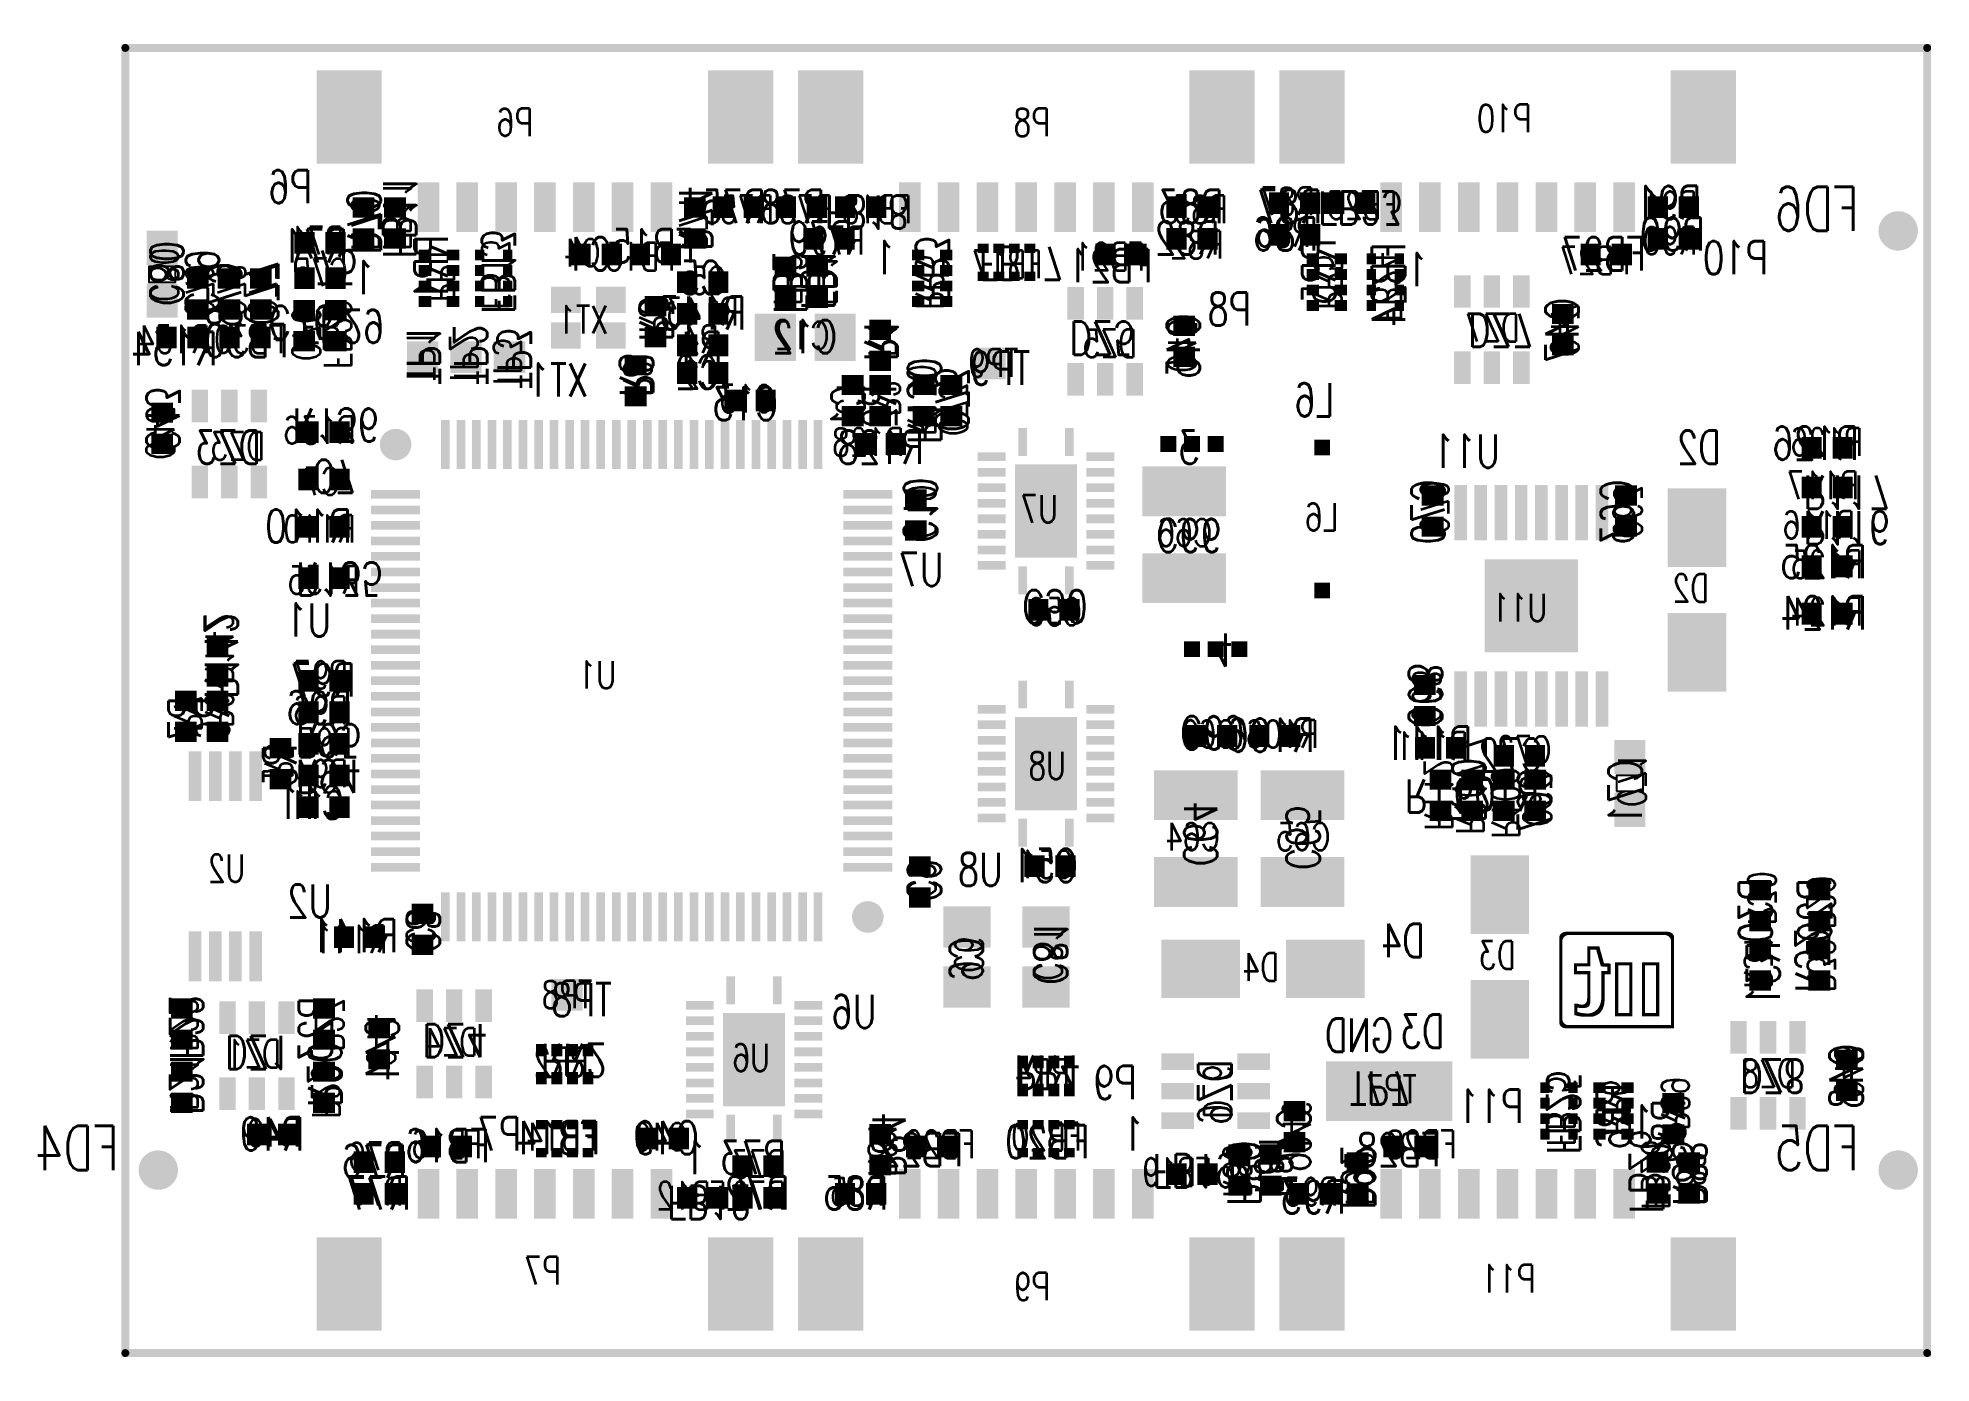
# Model space of a CAD drawing. Extents: x -31.8 to 29.1, y -21.3 to 21.3.
import ezdxf

# ---------------------------------------------------------------- set-up
doc = ezdxf.new("R2010")
doc.units = 0
doc.header["$MEASUREMENT"] = 0
doc.linetypes.add('KEEPOUT_00010000$0', pattern=[2, 1, 1])
doc.layers.get('0').update_dxf_attribs({"linetype": 'CONTINUOUS'})
for name, color, linetype in [('2D_LINE_25', 67, 'CONTINUOUS'), ('BOARD_OUTLINE_00', 5, 'CONTINUOUS'), ('DRIL_NPLTE_THRU_01', 3, 'CONTINUOUS'), ('DRIL_NPLTE_THRU_02', 112, 'CONTINUOUS'), ('DRIL_NPLTE_THRU_03', 2, 'CONTINUOUS'), ('DRIL_NPLTE_THRU_04', 4, 'CONTINUOUS'), ('DRIL_NPLTE_THRU_05', 171, 'CONTINUOUS'), ('DRIL_NPLTE_THRU_06', 1, 'CONTINUOUS'), ('KEEPOUT_01', 136, 'CONTINUOUS'), ('PADS_BOT', 1, 'CONTINUOUS'), ('PADS_INNER', 3, 'CONTINUOUS'), ('PADS_TOP', 3, 'CONTINUOUS'), ('PART_NAME_06', 183, 'CONTINUOUS'), ('PART_NAME_12', 150, 'CONTINUOUS'), ('TEXT_25', 67, 'CONTINUOUS')]:
    doc.layers.add(name, color=color, linetype=linetype)
doc.styles.add('W0$1524', font='simplex', dxfattribs={"width": 0.75})
doc.styles.add('W0$2032', font='simplex', dxfattribs={"width": 0.75})
doc.styles.add('W0$254', font='simplex', dxfattribs={"width": 0.75})

msp = doc.modelspace()

# ---------------------------------------------------------------- texts
at = {"layer": 'TEXT_25', "style": 'W0$2032', "text_generation_flag": 2, "width": 0.75}
for s, p in [('1', (-4.191, 13.716)), ('1', (-20.955, 13.081)), ('1', (12.954, 13.335)), ('GND', (11.811, -11.303)), ('1', (20.193, -14.097)), ('1', (3.81, -14.478)), ('1', (-10.287, -15.24))]:
    msp.add_text(s, height=1.0668, dxfattribs=at).set_placement(p)

# ---------------------------------------------------------------- blocks, each defined once
blk = doc.blocks.new('SMOOTH_0$254')
at = {"const_width": 0.127}
blk.add_lwpolyline([(-0.0635, 0, 1), (0.0635, 0, 1)], format="xyb", close=True, dxfattribs=at)
blk = doc.blocks.new('BOARD_1')
at = {"layer": 'BOARD_OUTLINE_00', "const_width": 0.254}
blk.add_lwpolyline([(0, 0), (58, 0), (58, 42), (0, 42)], close=True, dxfattribs=at)
at = {"layer": 'BOARD_OUTLINE_00'}
for p in [(0, 42), (58, 42), (0, 0), (58, 0)]:
    blk.add_blockref('SMOOTH_0$254', p, dxfattribs=at)
blk = doc.blocks.new('SMOOTH_0$1016')
at = {"const_width": 0.0508}
blk.add_lwpolyline([(-0.0254, 0, 1), (0.0254, 0, 1)], format="xyb", close=True, dxfattribs=at)
blk = doc.blocks.new('DRAWING_14')
at = {"layer": '2D_LINE_25', "const_width": 0.102}
blk.add_lwpolyline([(0, 0), (0, -0.003), (-0.014, -0.003), (-0.014, -0.007), (-0.031, -0.007), (-0.031, -0.01), (-0.044, -0.01), (-0.044, -0.013), (-0.054, -0.013), (-0.054, -0.017), (-0.061, -0.017), (-0.061, -0.02), (-0.071, -0.02), (-0.071, -0.023), (-0.077, -0.023), (-0.077, -0.027), (-0.084, -0.027), (-0.084, -0.03), (-0.091, -0.03), (-0.091, -0.033), (-0.094, -0.033), (-0.094, -0.036), (-0.1, -0.036), (-0.1, -0.04), (-0.107, -0.04), (-0.107, -0.043), (-0.11, -0.043), (-0.11, -0.046), (-0.114, -0.046), (-0.114, -0.05), (-0.12, -0.05), (-0.12, -0.053), (-0.124, -0.053), (-0.124, -0.056), (-0.127, -0.056), (-0.127, -0.06), (-0.13, -0.06), (-0.13, -0.063), (-0.134, -0.063), (-0.134, -0.066), (-0.137, -0.066), (-0.137, -0.07), (-0.14, -0.07), (-0.14, -0.073), (-0.143, -0.073), (-0.143, -0.076), (-0.147, -0.076), (-0.147, -0.079), (-0.15, -0.079), (-0.15, -0.083), (-0.153, -0.083), (-0.153, -0.089), (-0.157, -0.089), (-0.157, -0.093), (-0.16, -0.093), (-0.16, -0.099), (-0.163, -0.099), (-0.163, -0.103), (-0.167, -0.103), (-0.167, -0.109), (-0.17, -0.109), (-0.17, -0.116), (-0.173, -0.116), (-0.173, -0.122), (-0.176, -0.122), (-0.176, -0.129), (-0.18, -0.129), (-0.18, -0.139), (-0.183, -0.139), (-0.183, -0.149), (-0.186, -0.149), (-0.186, -0.162), (-0.19, -0.162), (-0.19, -2.848), (-0.186, -2.848), (-0.186, -2.861), (-0.183, -2.861), (-0.183, -2.871), (-0.18, -2.871), (-0.18, -2.881), (-0.176, -2.881), (-0.176, -2.887), (-0.173, -2.887), (-0.173, -2.894), (-0.17, -2.894), (-0.17, -2.901), (-0.167, -2.901), (-0.167, -2.907), (-0.163, -2.907), (-0.163, -2.911), (-0.16, -2.911), (-0.16, -2.917), (-0.157, -2.917), (-0.157, -2.92), (-0.153, -2.92), (-0.153, -2.927), (-0.15, -2.927), (-0.15, -2.93), (-0.147, -2.93), (-0.147, -2.934), (-0.143, -2.934), (-0.143, -2.937), (-0.14, -2.937), (-0.14, -2.94), (-0.137, -2.94), (-0.137, -2.944), (-0.134, -2.944), (-0.134, -2.947), (-0.13, -2.947), (-0.13, -2.95), (-0.127, -2.95), (-0.127, -2.954), (-0.124, -2.954), (-0.124, -2.957), (-0.12, -2.957), (-0.12, -2.96), (-0.114, -2.96), (-0.114, -2.963), (-0.11, -2.963), (-0.11, -2.967), (-0.107, -2.967), (-0.107, -2.97), (-0.1, -2.97), (-0.1, -2.973), (-0.094, -2.973), (-0.094, -2.977), (-0.091, -2.977), (-0.091, -2.98), (-0.084, -2.98), (-0.084, -2.983), (-0.077, -2.983), (-0.077, -2.987), (-0.071, -2.987), (-0.071, -2.99), (-0.061, -2.99), (-0.061, -2.993), (-0.054, -2.993), (-0.054, -2.997), (-0.041, -2.997), (-0.041, -3), (-0.011, -3), (-0.011, -3.003), (3.405, -3.003), (3.405, -0.165), (3.402, -0.165), (3.402, -0.149), (3.399, -0.149), (3.399, -0.139), (3.395, -0.139), (3.395, -0.129), (3.392, -0.129), (3.392, -0.122), (3.389, -0.122), (3.389, -0.116), (3.385, -0.116), (3.385, -0.109), (3.382, -0.109), (3.382, -0.103), (3.379, -0.103), (3.379, -0.099), (3.376, -0.099), (3.376, -0.093), (3.372, -0.093), (3.372, -0.089), (3.369, -0.089), (3.369, -0.086), (3.366, -0.086), (3.366, -0.079), (3.362, -0.079), (3.362, -0.076), (3.359, -0.076), (3.359, -0.073), (3.356, -0.073), (3.356, -0.07), (3.352, -0.07), (3.352, -0.066), (3.349, -0.066), (3.349, -0.063), (3.346, -0.063), (3.346, -0.06), (3.342, -0.06), (3.342, -0.056), (3.339, -0.056), (3.339, -0.053), (3.336, -0.053), (3.336, -0.05), (3.329, -0.05), (3.329, -0.046), (3.326, -0.046), (3.326, -0.043), (3.319, -0.043), (3.319, -0.04), (3.316, -0.04), (3.316, -0.036), (3.309, -0.036), (3.309, -0.033), (3.306, -0.033), (3.306, -0.03), (3.299, -0.03), (3.299, -0.027), (3.293, -0.027), (3.293, -0.023), (3.286, -0.023), (3.286, -0.02), (3.276, -0.02), (3.276, -0.017), (3.27, -0.017), (3.27, -0.013), (3.256, -0.013), (3.256, -0.01), (3.247, -0.01), (3.247, -0.007), (3.23, -0.007), (3.23, -0.003), (3.216, -0.003), (3.216, 0), (0, 0)], dxfattribs=at)
at = {"layer": '2D_LINE_25'}
for p in [(-0.12, -0.05), (-0.114, -0.046), (-0.114, -0.05), (-0.11, -0.043), (-0.11, -0.046), (-0.107, -0.04), (-0.107, -0.043), (-0.1, -0.036), (-0.1, -0.04), (-0.094, -0.033), (-0.094, -0.036), (-0.091, -0.03), (-0.091, -0.033), (-0.084, -0.027), (-0.084, -0.03), (-0.077, -0.023), (-0.077, -0.027), (-0.071, -0.02), (-0.071, -0.023), (-0.061, -0.017), (-0.061, -0.02), (-0.054, -0.013), (-0.054, -0.017), (-0.044, -0.01), (-0.044, -0.013), (-0.031, -0.007), (-0.031, -0.01), (-0.014, -0.003), (-0.014, -0.007), (0, 0), (0, 0), (0, -0.003), (3.216, 0), (3.216, -0.003), (3.23, -0.003), (3.23, -0.007), (3.247, -0.007), (3.247, -0.01), (3.256, -0.01), (3.256, -0.013), (3.27, -0.013), (3.27, -0.017), (3.276, -0.017), (3.276, -0.02), (3.286, -0.02), (3.286, -0.023), (3.293, -0.023), (3.293, -0.027), (3.299, -0.027), (3.299, -0.03), (3.306, -0.03), (3.306, -0.033), (3.309, -0.033), (3.309, -0.036), (3.316, -0.036), (3.316, -0.04), (3.319, -0.04), (3.319, -0.043), (3.326, -0.043), (3.326, -0.046), (3.329, -0.046), (3.329, -0.05), (3.336, -0.05), (-0.19, -0.162), (-0.186, -0.149), (-0.186, -0.162), (-0.183, -0.139), (-0.183, -0.149), (-0.18, -0.129), (-0.18, -0.139), (-0.176, -0.122), (-0.176, -0.129), (-0.173, -0.116), (-0.173, -0.122), (-0.17, -0.109), (-0.17, -0.116), (-0.167, -0.103), (-0.167, -0.109), (-0.163, -0.099), (-0.163, -0.103), (-0.16, -0.093), (-0.16, -0.099), (-0.157, -0.089), (-0.157, -0.093), (-0.153, -0.083), (-0.153, -0.089), (-0.15, -0.079), (-0.15, -0.083), (-0.147, -0.076), (-0.147, -0.079), (-0.143, -0.073), (-0.143, -0.076), (-0.14, -0.07), (-0.14, -0.073), (-0.137, -0.066), (-0.137, -0.07), (-0.134, -0.063), (-0.134, -0.066), (-0.13, -0.06), (-0.13, -0.063), (-0.127, -0.056), (-0.127, -0.06), (-0.124, -0.053), (-0.124, -0.056), (-0.12, -0.053), (3.336, -0.053), (3.339, -0.053), (3.339, -0.056), (3.342, -0.056), (3.342, -0.06), (3.346, -0.06), (3.346, -0.063), (3.349, -0.063), (3.349, -0.066), (3.352, -0.066), (3.352, -0.07), (3.356, -0.07), (3.356, -0.073), (3.359, -0.073), (3.359, -0.076), (3.362, -0.076), (3.362, -0.079), (3.366, -0.079), (3.366, -0.086), (3.369, -0.086), (3.369, -0.089), (3.372, -0.089), (3.372, -0.093), (3.376, -0.093), (3.376, -0.099), (3.379, -0.099), (3.379, -0.103), (3.382, -0.103), (3.382, -0.109), (3.385, -0.109), (3.385, -0.116), (3.389, -0.116), (3.389, -0.122), (3.392, -0.122), (3.392, -0.129), (3.395, -0.129), (3.395, -0.139), (3.399, -0.139), (3.399, -0.149), (3.402, -0.149), (3.402, -0.165), (3.405, -0.165), (-0.19, -2.848), (-0.186, -2.848), (-0.186, -2.861), (-0.183, -2.861), (-0.183, -2.871), (-0.18, -2.871), (-0.18, -2.881), (-0.176, -2.881), (-0.176, -2.887), (-0.173, -2.887), (-0.173, -2.894), (-0.17, -2.894), (-0.17, -2.901), (-0.167, -2.901), (-0.167, -2.907), (-0.163, -2.907), (-0.163, -2.911), (-0.16, -2.911), (-0.16, -2.917), (-0.157, -2.917), (-0.157, -2.92), (-0.153, -2.92), (-0.153, -2.927), (-0.15, -2.927), (-0.15, -2.93), (-0.147, -2.93), (-0.147, -2.934), (-0.143, -2.934), (-0.143, -2.937), (-0.14, -2.937), (-0.14, -2.94), (-0.137, -2.94), (-0.137, -2.944), (-0.134, -2.944), (-0.134, -2.947), (-0.13, -2.947), (-0.13, -2.95), (-0.127, -2.95), (-0.127, -2.954), (-0.124, -2.954), (-0.124, -2.957), (-0.12, -2.957), (-0.12, -2.96), (-0.114, -2.96), (-0.114, -2.963), (-0.11, -2.963), (-0.11, -2.967), (-0.107, -2.967), (-0.107, -2.97), (-0.1, -2.97), (-0.1, -2.973), (-0.094, -2.973), (-0.094, -2.977), (-0.091, -2.977), (-0.091, -2.98), (-0.084, -2.98), (-0.084, -2.983), (-0.077, -2.983), (-0.077, -2.987), (-0.071, -2.987), (-0.071, -2.99), (-0.061, -2.99), (-0.061, -2.993), (-0.054, -2.993), (-0.054, -2.997), (-0.041, -2.997), (-0.041, -3), (-0.011, -3), (-0.011, -3.003), (3.405, -3.003)]:
    blk.add_blockref('SMOOTH_0$1016', p, dxfattribs=at)
blk = doc.blocks.new('DRAWING_15')
at = {"layer": '2D_LINE_25', "const_width": 0.102}
blk.add_lwpolyline([(0, 0), (0, -0.542), (-0.43, -0.542), (-0.43, -0.797), (0, -0.797), (0, -1.67), (-0.003, -1.67), (-0.003, -1.707), (-0.007, -1.707), (-0.007, -1.73), (-0.01, -1.73), (-0.01, -1.743), (-0.013, -1.743), (-0.013, -1.756), (-0.017, -1.756), (-0.017, -1.769), (-0.02, -1.769), (-0.02, -1.779), (-0.023, -1.779), (-0.023, -1.786), (-0.026, -1.786), (-0.026, -1.793), (-0.03, -1.793), (-0.03, -1.799), (-0.033, -1.799), (-0.033, -1.806), (-0.036, -1.806), (-0.036, -1.812), (-0.04, -1.812), (-0.04, -1.816), (-0.043, -1.816), (-0.043, -1.822), (-0.046, -1.822), (-0.046, -1.826), (-0.05, -1.826), (-0.05, -1.829), (-0.053, -1.829), (-0.053, -1.832), (-0.056, -1.832), (-0.056, -1.836), (-0.06, -1.836), (-0.06, -1.839), (-0.063, -1.839), (-0.063, -1.842), (-0.066, -1.842), (-0.066, -1.845), (-0.073, -1.845), (-0.073, -1.849), (-0.076, -1.849), (-0.076, -1.852), (-0.083, -1.852), (-0.083, -1.855), (-0.089, -1.855), (-0.089, -1.859), (-0.096, -1.859), (-0.096, -1.862), (-0.103, -1.862), (-0.103, -1.865), (-0.112, -1.865), (-0.112, -1.869), (-0.126, -1.869), (-0.126, -1.872), (-0.139, -1.872), (-0.139, -1.875), (-0.162, -1.875), (-0.162, -1.879), (-0.261, -1.879), (-0.261, -1.875), (-0.291, -1.875), (-0.291, -1.872), (-0.314, -1.872), (-0.314, -1.869), (-0.331, -1.869), (-0.331, -1.865), (-0.347, -1.865), (-0.347, -1.862), (-0.364, -1.862), (-0.364, -1.859), (-0.377, -1.859), (-0.377, -1.855), (-0.39, -1.855), (-0.39, -1.852), (-0.4, -1.852), (-0.4, -1.849), (-0.413, -1.849), (-0.413, -1.845), (-0.417, -1.845), (-0.417, -2.107), (-0.41, -2.107), (-0.41, -2.11), (-0.403, -2.11), (-0.403, -2.113), (-0.394, -2.113), (-0.394, -2.117), (-0.384, -2.117), (-0.384, -2.12), (-0.374, -2.12), (-0.374, -2.123), (-0.364, -2.123), (-0.364, -2.127), (-0.351, -2.127), (-0.351, -2.13), (-0.337, -2.13), (-0.337, -2.133), (-0.324, -2.133), (-0.324, -2.137), (-0.308, -2.137), (-0.308, -2.14), (-0.291, -2.14), (-0.291, -2.143), (-0.275, -2.143), (-0.275, -2.146), (-0.255, -2.146), (-0.255, -2.15), (-0.228, -2.15), (-0.228, -2.153), (-0.202, -2.153), (-0.202, -2.156), (-0.169, -2.156), (-0.169, -2.16), (-0.122, -2.16), (-0.122, -2.163), (0.03, -2.163), (0.03, -2.16), (0.06, -2.16), (0.06, -2.156), (0.079, -2.156), (0.079, -2.153), (0.096, -2.153), (0.096, -2.15), (0.109, -2.15), (0.109, -2.146), (0.122, -2.146), (0.122, -2.143), (0.132, -2.143), (0.132, -2.14), (0.142, -2.14), (0.142, -2.137), (0.152, -2.137), (0.152, -2.133), (0.162, -2.133), (0.162, -2.13), (0.169, -2.13), (0.169, -2.127), (0.179, -2.127), (0.179, -2.123), (0.185, -2.123), (0.185, -2.12), (0.192, -2.12), (0.192, -2.117), (0.198, -2.117), (0.198, -2.113), (0.205, -2.113), (0.205, -2.11), (0.212, -2.11), (0.212, -2.107), (0.218, -2.107), (0.218, -2.103), (0.225, -2.103), (0.225, -2.1), (0.228, -2.1), (0.228, -2.097), (0.235, -2.097), (0.235, -2.094), (0.238, -2.094), (0.238, -2.09), (0.245, -2.09), (0.245, -2.087), (0.248, -2.087), (0.248, -2.084), (0.255, -2.084), (0.255, -2.08), (0.258, -2.08), (0.258, -2.077), (0.265, -2.077), (0.265, -2.074), (0.268, -2.074), (0.268, -2.07), (0.271, -2.07), (0.271, -2.067), (0.275, -2.067), (0.275, -2.064), (0.281, -2.064), (0.281, -2.06), (0.284, -2.06), (0.284, -2.057), (0.288, -2.057), (0.288, -2.054), (0.291, -2.054), (0.291, -2.051), (0.294, -2.051), (0.294, -2.047), (0.298, -2.047), (0.298, -2.044), (0.301, -2.044), (0.301, -2.041), (0.304, -2.041), (0.304, -2.037), (0.308, -2.037), (0.308, -2.034), (0.311, -2.034), (0.311, -2.031), (0.314, -2.031), (0.314, -2.027), (0.318, -2.027), (0.318, -2.024), (0.321, -2.024), (0.321, -2.021), (0.324, -2.021), (0.324, -2.017), (0.327, -2.017), (0.327, -2.014), (0.331, -2.014), (0.331, -2.011), (0.334, -2.011), (0.334, -2.008), (0.337, -2.008), (0.337, -2.001), (0.341, -2.001), (0.341, -1.998), (0.344, -1.998), (0.344, -1.994), (0.347, -1.994), (0.347, -1.988), (0.351, -1.988), (0.351, -1.984), (0.354, -1.984), (0.354, -1.981), (0.357, -1.981), (0.357, -1.974), (0.36, -1.974), (0.36, -1.971), (0.364, -1.971), (0.364, -1.965), (0.367, -1.965), (0.367, -1.961), (0.37, -1.961), (0.37, -1.955), (0.374, -1.955), (0.374, -1.948), (0.377, -1.948), (0.377, -1.945), (0.38, -1.945), (0.38, -1.938), (0.384, -1.938), (0.384, -1.931), (0.387, -1.931), (0.387, -1.925), (0.39, -1.925), (0.39, -1.918), (0.394, -1.918), (0.394, -1.912), (0.397, -1.912), (0.397, -1.905), (0.4, -1.905), (0.4, -1.895), (0.403, -1.895), (0.403, -1.888), (0.407, -1.888), (0.407, -1.882), (0.41, -1.882), (0.41, -1.872), (0.413, -1.872), (0.413, -1.862), (0.417, -1.862), (0.417, -1.852), (0.42, -1.852), (0.42, -1.842), (0.423, -1.842), (0.423, -1.832), (0.427, -1.832), (0.427, -1.819), (0.43, -1.819), (0.43, -1.806), (0.433, -1.806), (0.433, -1.793), (0.437, -1.793), (0.437, -1.776), (0.44, -1.776), (0.44, -1.759), (0.443, -1.759), (0.443, -1.74), (0.446, -1.74), (0.446, -1.713), (0.45, -1.713), (0.45, -1.677), (0.453, -1.677), (0.453, -0.794), (0.648, -0.794), (0.648, -0.556), (0.605, -0.556), (0.605, -0.552), (0.546, -0.552), (0.546, -0.549), (0.483, -0.549), (0.483, -0.546), (0.437, -0.546), (0.437, -0.539), (0.433, -0.539), (0.433, -0.526), (0.43, -0.526), (0.43, -0.513), (0.427, -0.513), (0.427, -0.503), (0.423, -0.503), (0.423, -0.489), (0.42, -0.489), (0.42, -0.48), (0.417, -0.48), (0.417, -0.466), (0.413, -0.466), (0.413, -0.453), (0.41, -0.453), (0.41, -0.443), (0.407, -0.443), (0.407, -0.43), (0.403, -0.43), (0.403, -0.42), (0.4, -0.42), (0.4, -0.407), (0.397, -0.407), (0.397, -0.394), (0.394, -0.394), (0.394, -0.384), (0.39, -0.384), (0.39, -0.37), (0.387, -0.37), (0.387, -0.36), (0.384, -0.36), (0.384, -0.347), (0.38, -0.347), (0.38, -0.334), (0.377, -0.334), (0.377, -0.324), (0.374, -0.324), (0.374, -0.311), (0.37, -0.311), (0.37, -0.301), (0.367, -0.301), (0.367, -0.288), (0.364, -0.288), (0.364, -0.275), (0.36, -0.275), (0.36, -0.265), (0.357, -0.265), (0.357, -0.251), (0.354, -0.251), (0.354, -0.241), (0.351, -0.241), (0.351, -0.228), (0.347, -0.228), (0.347, -0.215), (0.344, -0.215), (0.344, -0.205), (0.341, -0.205), (0.341, -0.192), (0.337, -0.192), (0.337, -0.182), (0.334, -0.182), (0.334, -0.169), (0.331, -0.169), (0.331, -0.155), (0.327, -0.155), (0.327, -0.146), (0.324, -0.146), (0.324, -0.132), (0.321, -0.132), (0.321, -0.122), (0.318, -0.122), (0.318, -0.109), (0.314, -0.109), (0.314, -0.096), (0.311, -0.096), (0.311, -0.086), (0.308, -0.086), (0.308, -0.073), (0.304, -0.073), (0.304, -0.06), (0.301, -0.06), (0.301, -0.05), (0.298, -0.05), (0.298, -0.036), (0.294, -0.036), (0.294, -0.026), (0.291, -0.026), (0.291, -0.013), (0.288, -0.013), (0.288, 0), (0, 0)], dxfattribs=at)
at = {"layer": '2D_LINE_25'}
for p in [(0, 0), (0, 0), (0.288, 0), (0.288, -0.013), (0.291, -0.013), (0.291, -0.026), (0.294, -0.026), (0.294, -0.036), (0.298, -0.036), (0.298, -0.05), (0.301, -0.05), (-0.43, -0.542), (0, -0.542), (0.301, -0.06), (0.304, -0.06), (0.304, -0.073), (0.308, -0.073), (0.308, -0.086), (0.311, -0.086), (0.311, -0.096), (0.314, -0.096), (0.314, -0.109), (0.318, -0.109), (0.318, -0.122), (0.321, -0.122), (0.321, -0.132), (0.324, -0.132), (0.324, -0.146), (0.327, -0.146), (0.327, -0.155), (0.331, -0.155), (0.331, -0.169), (0.334, -0.169), (0.334, -0.182), (0.337, -0.182), (0.337, -0.192), (0.341, -0.192), (0.341, -0.205), (0.344, -0.205), (0.344, -0.215), (0.347, -0.215), (0.347, -0.228), (0.351, -0.228), (0.351, -0.241), (0.354, -0.241), (0.354, -0.251), (0.357, -0.251), (0.357, -0.265), (0.36, -0.265), (0.36, -0.275), (0.364, -0.275), (0.364, -0.288), (0.367, -0.288), (0.367, -0.301), (0.37, -0.301), (0.37, -0.311), (0.374, -0.311), (0.374, -0.324), (0.377, -0.324), (0.377, -0.334), (0.38, -0.334), (0.38, -0.347), (0.384, -0.347), (0.384, -0.36), (0.387, -0.36), (0.387, -0.37), (0.39, -0.37), (0.39, -0.384), (0.394, -0.384), (0.394, -0.394), (0.397, -0.394), (0.397, -0.407), (0.4, -0.407), (0.4, -0.42), (0.403, -0.42), (0.403, -0.43), (0.407, -0.43), (0.407, -0.443), (0.41, -0.443), (0.41, -0.453), (0.413, -0.453), (0.413, -0.466), (0.417, -0.466), (0.417, -0.48), (0.42, -0.48), (0.42, -0.489), (0.423, -0.489), (0.423, -0.503), (0.427, -0.503), (0.427, -0.513), (0.43, -0.513), (0.43, -0.526), (0.433, -0.526), (0.433, -0.539), (0.437, -0.539), (0.437, -0.546), (0.483, -0.546), (0.483, -0.549), (0.546, -0.549), (0.546, -0.552), (0.605, -0.552), (0.605, -0.556), (0.648, -0.556), (-0.43, -0.797), (0, -0.797), (0.453, -0.794), (0.648, -0.794), (-0.417, -1.845), (-0.413, -1.845), (-0.413, -1.849), (-0.4, -1.849), (-0.4, -1.852), (-0.39, -1.852), (-0.39, -1.855), (-0.377, -1.855), (-0.377, -1.859), (-0.364, -1.859), (-0.364, -1.862), (-0.347, -1.862), (-0.347, -1.865), (-0.331, -1.865), (-0.331, -1.869), (-0.314, -1.869), (-0.314, -1.872), (-0.291, -1.872), (-0.291, -1.875), (-0.261, -1.875), (-0.261, -1.879), (-0.162, -1.875), (-0.162, -1.879), (-0.139, -1.872), (-0.139, -1.875), (-0.126, -1.869), (-0.126, -1.872), (-0.112, -1.865), (-0.112, -1.869), (-0.103, -1.862), (-0.103, -1.865), (-0.096, -1.859), (-0.096, -1.862), (-0.089, -1.855), (-0.089, -1.859), (-0.083, -1.852), (-0.083, -1.855), (-0.076, -1.849), (-0.076, -1.852), (-0.073, -1.845), (-0.073, -1.849), (-0.066, -1.842), (-0.066, -1.845), (-0.063, -1.839), (-0.063, -1.842), (-0.06, -1.836), (-0.06, -1.839), (-0.056, -1.832), (-0.056, -1.836), (-0.053, -1.829), (-0.053, -1.832), (-0.05, -1.826), (-0.05, -1.829), (-0.046, -1.822), (-0.046, -1.826), (-0.043, -1.816), (-0.043, -1.822), (-0.04, -1.812), (-0.04, -1.816), (-0.036, -1.806), (-0.036, -1.812), (-0.033, -1.799), (-0.033, -1.806), (-0.03, -1.793), (-0.03, -1.799), (-0.026, -1.786), (-0.026, -1.793), (-0.023, -1.779), (-0.023, -1.786), (-0.02, -1.769), (-0.02, -1.779), (-0.017, -1.756), (-0.017, -1.769), (-0.013, -1.743), (-0.013, -1.756), (-0.01, -1.73), (-0.01, -1.743), (-0.007, -1.707), (-0.007, -1.73), (-0.003, -1.67), (-0.003, -1.707), (0, -1.67), (0.41, -1.872), (0.413, -1.862), (0.413, -1.872), (0.417, -1.852), (0.417, -1.862), (0.42, -1.842), (0.42, -1.852), (0.423, -1.832), (0.423, -1.842), (0.427, -1.819), (0.427, -1.832), (0.43, -1.806), (0.43, -1.819), (0.433, -1.793), (0.433, -1.806), (0.437, -1.776), (0.437, -1.793), (0.44, -1.759), (0.44, -1.776), (0.443, -1.74), (0.443, -1.759), (0.446, -1.713), (0.446, -1.74), (0.45, -1.677), (0.45, -1.713), (0.453, -1.677), (-0.417, -2.107), (-0.41, -2.107), (-0.41, -2.11), (-0.403, -2.11), (-0.403, -2.113), (-0.394, -2.113), (-0.394, -2.117), (-0.384, -2.117), (-0.384, -2.12), (-0.374, -2.12), (-0.374, -2.123), (-0.364, -2.123), (-0.364, -2.127), (-0.351, -2.127), (-0.351, -2.13), (-0.337, -2.13), (-0.337, -2.133), (-0.324, -2.133), (-0.324, -2.137), (-0.308, -2.137), (-0.308, -2.14), (-0.291, -2.14), (-0.291, -2.143), (-0.275, -2.143), (-0.275, -2.146), (-0.255, -2.146), (-0.255, -2.15), (-0.228, -2.15), (-0.228, -2.153), (-0.202, -2.153), (-0.202, -2.156), (-0.169, -2.156), (-0.169, -2.16), (-0.122, -2.16), (-0.122, -2.163), (0.03, -2.16), (0.03, -2.163), (0.06, -2.156), (0.06, -2.16), (0.079, -2.153), (0.079, -2.156), (0.096, -2.15), (0.096, -2.153), (0.109, -2.146), (0.109, -2.15), (0.122, -2.143), (0.122, -2.146), (0.132, -2.14), (0.132, -2.143), (0.142, -2.137), (0.142, -2.14), (0.152, -2.133), (0.152, -2.137), (0.162, -2.13), (0.162, -2.133), (0.169, -2.127), (0.169, -2.13), (0.179, -2.123), (0.179, -2.127), (0.185, -2.12), (0.185, -2.123), (0.192, -2.117), (0.192, -2.12), (0.198, -2.113), (0.198, -2.117), (0.205, -2.11), (0.205, -2.113), (0.212, -2.107), (0.212, -2.11), (0.218, -2.103), (0.218, -2.107), (0.225, -2.1), (0.225, -2.103), (0.228, -2.097), (0.228, -2.1), (0.235, -2.094), (0.235, -2.097), (0.238, -2.09), (0.238, -2.094), (0.245, -2.087), (0.245, -2.09), (0.248, -2.084), (0.248, -2.087), (0.255, -2.08), (0.255, -2.084), (0.258, -2.077), (0.258, -2.08), (0.265, -2.074), (0.265, -2.077), (0.268, -2.07), (0.268, -2.074), (0.271, -2.067), (0.271, -2.07), (0.275, -2.064), (0.275, -2.067), (0.281, -2.06), (0.281, -2.064), (0.284, -2.057), (0.284, -2.06), (0.288, -2.054), (0.288, -2.057), (0.291, -2.051), (0.291, -2.054), (0.294, -2.047), (0.294, -2.051), (0.298, -2.044), (0.298, -2.047), (0.301, -2.041), (0.301, -2.044), (0.304, -2.037), (0.304, -2.041), (0.308, -2.034), (0.308, -2.037), (0.311, -2.031), (0.311, -2.034), (0.314, -2.027), (0.314, -2.031), (0.318, -2.024), (0.318, -2.027), (0.321, -2.021), (0.321, -2.024), (0.324, -2.017), (0.324, -2.021), (0.327, -2.014), (0.327, -2.017), (0.331, -2.011), (0.331, -2.014), (0.334, -2.008), (0.334, -2.011), (0.337, -2.001), (0.337, -2.008), (0.341, -1.998), (0.341, -2.001), (0.344, -1.994), (0.344, -1.998), (0.347, -1.988), (0.347, -1.994), (0.351, -1.984), (0.351, -1.988), (0.354, -1.981), (0.354, -1.984), (0.357, -1.974), (0.357, -1.981), (0.36, -1.971), (0.36, -1.974), (0.364, -1.965), (0.364, -1.971), (0.367, -1.961), (0.367, -1.965), (0.37, -1.955), (0.37, -1.961), (0.374, -1.948), (0.374, -1.955), (0.377, -1.945), (0.377, -1.948), (0.38, -1.938), (0.38, -1.945), (0.384, -1.931), (0.384, -1.938), (0.387, -1.925), (0.387, -1.931), (0.39, -1.918), (0.39, -1.925), (0.394, -1.912), (0.394, -1.918), (0.397, -1.905), (0.397, -1.912), (0.4, -1.895), (0.4, -1.905), (0.403, -1.888), (0.403, -1.895), (0.407, -1.882), (0.407, -1.888), (0.41, -1.882)]:
    blk.add_blockref('SMOOTH_0$1016', p, dxfattribs=at)
blk = doc.blocks.new('DRAWING_16')
at = {"layer": '2D_LINE_25', "const_width": 0.102}
blk.add_lwpolyline([(0, 0), (0, -1.64), (0.456, -1.64), (0.456, 0), (0, 0)], dxfattribs=at)
at = {"layer": '2D_LINE_25'}
for p in [(0, 0), (0, 0), (0.456, 0), (0, -1.64), (0.456, -1.64)]:
    blk.add_blockref('SMOOTH_0$1016', p, dxfattribs=at)
blk = doc.blocks.new('DRAWING_17')
at = {"layer": '2D_LINE_25', "const_width": 0.102}
blk.add_lwpolyline([(0, 0), (0, -1.64), (0.456, -1.64), (0.456, 0), (0, 0)], dxfattribs=at)
at = {"layer": '2D_LINE_25'}
for p in [(0, 0), (0, 0), (0.456, 0), (0, -1.64), (0.456, -1.64)]:
    blk.add_blockref('SMOOTH_0$1016', p, dxfattribs=at)
blk = doc.blocks.new('DRIL_HOLE_0')
blk.add_lwpolyline([(0, 0, 1), (0, 0, 1)], format="xyb", close=True)
blk = doc.blocks.new('PAD_0')
blk.add_lwpolyline([(0, 0, 1), (0, 0, 1)], format="xyb", close=True)
blk = doc.blocks.new('PAD_1')
at = {"const_width": 0.508}
blk.add_lwpolyline([(-0.254, 0), (0.254, 0)], dxfattribs=at)
blk = doc.blocks.new('STK_BOT_5')
at = {"layer": 'DRIL_NPLTE_THRU_01'}
blk.add_blockref('DRIL_HOLE_0', (0, 0), dxfattribs=at)
at = {"layer": 'DRIL_NPLTE_THRU_02'}
blk.add_blockref('DRIL_HOLE_0', (0, 0), dxfattribs=at)
at = {"layer": 'DRIL_NPLTE_THRU_03'}
blk.add_blockref('DRIL_HOLE_0', (0, 0), dxfattribs=at)
at = {"layer": 'DRIL_NPLTE_THRU_04'}
blk.add_blockref('DRIL_HOLE_0', (0, 0), dxfattribs=at)
at = {"layer": 'DRIL_NPLTE_THRU_05'}
blk.add_blockref('DRIL_HOLE_0', (0, 0), dxfattribs=at)
at = {"layer": 'DRIL_NPLTE_THRU_06'}
blk.add_blockref('DRIL_HOLE_0', (0, 0), dxfattribs=at)
at = {"layer": 'PADS_BOT'}
blk.add_blockref('PAD_1', (0, 0), dxfattribs=at)
at = {"layer": 'PADS_INNER'}
blk.add_blockref('PAD_0', (0, 0), dxfattribs=at)
at = {"layer": 'PADS_TOP'}
blk.add_blockref('PAD_0', (0, 0), dxfattribs=at)
blk = doc.blocks.new('SYM_BOT_3')
for p in [(0, 0.762), (0, 0), (0, -0.762)]:
    blk.add_blockref('STK_BOT_5', p)
blk = doc.blocks.new('PART_BOT_2')
blk.add_blockref('SYM_BOT_3', (0, 0))
at = {"layer": 'PART_NAME_06', "style": 'W0$2032', "width": 0.75}
blk.add_text('3', height=1.067, rotation=270, dxfattribs=at).set_placement((-0.635, 0.254))
blk = doc.blocks.new('PART_BOT_3')
blk.add_blockref('SYM_BOT_3', (0, 0))
at = {"layer": 'PART_NAME_06', "style": 'W0$2032', "width": 0.75}
blk.add_text('4', height=1.067, rotation=270, dxfattribs=at).set_placement((-0.508, 0.127))
blk = doc.blocks.new('PAD_2')
at = {"const_width": 1.321}
blk.add_lwpolyline([(-0.762, 0), (0.762, 0)], dxfattribs=at)
blk = doc.blocks.new('STK_BOT_7')
at = {"layer": 'DRIL_NPLTE_THRU_01'}
blk.add_blockref('DRIL_HOLE_0', (0, 0), dxfattribs=at)
at = {"layer": 'DRIL_NPLTE_THRU_02'}
blk.add_blockref('DRIL_HOLE_0', (0, 0), dxfattribs=at)
at = {"layer": 'DRIL_NPLTE_THRU_03'}
blk.add_blockref('DRIL_HOLE_0', (0, 0), dxfattribs=at)
at = {"layer": 'DRIL_NPLTE_THRU_04'}
blk.add_blockref('DRIL_HOLE_0', (0, 0), dxfattribs=at)
at = {"layer": 'DRIL_NPLTE_THRU_05'}
blk.add_blockref('DRIL_HOLE_0', (0, 0), dxfattribs=at)
at = {"layer": 'DRIL_NPLTE_THRU_06'}
blk.add_blockref('DRIL_HOLE_0', (0, 0), dxfattribs=at)
at = {"layer": 'PADS_BOT'}
blk.add_blockref('PAD_2', (0, 0), dxfattribs=at)
at = {"layer": 'PADS_INNER'}
blk.add_blockref('PAD_0', (0, 0), dxfattribs=at)
at = {"layer": 'PADS_TOP'}
blk.add_blockref('PAD_0', (0, 0), dxfattribs=at)
blk = doc.blocks.new('SYM_BOT_5')
for p in [(0, 0.9652), (0, -0.9652)]:
    blk.add_blockref('STK_BOT_7', p)
blk = doc.blocks.new('PART_BOT_4')
blk.add_blockref('SYM_BOT_5', (0, 0))
at = {"layer": 'PART_NAME_06', "style": 'W0$2032', "width": 0.75}
blk.add_text('C12', height=1.0668, rotation=90, dxfattribs=at).set_placement((0.508, -1.016))
at = {"layer": 'PART_NAME_12', "style": 'W0$1524', "width": 0.75}
blk.add_text('C12', height=0.889, rotation=90, dxfattribs=at).set_placement((0.381, -0.762))
blk = doc.blocks.new('PART_BOT_11')
blk.add_blockref('SYM_BOT_5', (0, 0))
at = {"layer": 'PART_NAME_06', "style": 'W0$2032', "width": 0.75}
blk.add_text('C6', height=1.0668, rotation=270, dxfattribs=at).set_placement((-0.508, 0.635))
at = {"layer": 'PART_NAME_12', "style": 'W0$1524', "width": 0.75}
blk.add_text('C6', height=0.889, rotation=90, dxfattribs=at).set_placement((0.381, -0.508))
blk = doc.blocks.new('PAD_3')
at = {"const_width": 1.6002}
blk.add_lwpolyline([(-1.3462, 0), (1.3462, 0)], dxfattribs=at)
blk = doc.blocks.new('STK_BOT_9')
at = {"layer": 'DRIL_NPLTE_THRU_01'}
blk.add_blockref('DRIL_HOLE_0', (0, 0), dxfattribs=at)
at = {"layer": 'DRIL_NPLTE_THRU_02'}
blk.add_blockref('DRIL_HOLE_0', (0, 0), dxfattribs=at)
at = {"layer": 'DRIL_NPLTE_THRU_03'}
blk.add_blockref('DRIL_HOLE_0', (0, 0), dxfattribs=at)
at = {"layer": 'DRIL_NPLTE_THRU_04'}
blk.add_blockref('DRIL_HOLE_0', (0, 0), dxfattribs=at)
at = {"layer": 'DRIL_NPLTE_THRU_05'}
blk.add_blockref('DRIL_HOLE_0', (0, 0), dxfattribs=at)
at = {"layer": 'DRIL_NPLTE_THRU_06'}
blk.add_blockref('DRIL_HOLE_0', (0, 0), dxfattribs=at)
at = {"layer": 'PADS_BOT', "rotation": 90}
blk.add_blockref('PAD_3', (0, 0), dxfattribs=at)
at = {"layer": 'PADS_INNER'}
blk.add_blockref('PAD_0', (0, 0), dxfattribs=at)
at = {"layer": 'PADS_TOP'}
blk.add_blockref('PAD_0', (0, 0), dxfattribs=at)
blk = doc.blocks.new('SYM_BOT_7')
for p in [(-1.397, 0), (1.397, 0)]:
    blk.add_blockref('STK_BOT_9', p)
blk = doc.blocks.new('PART_BOT_16')
blk.add_blockref('SYM_BOT_7', (0, 0))
at = {"layer": 'PART_NAME_06', "style": 'W0$2032', "width": 0.75}
blk.add_text('C64', height=1.0668, dxfattribs=at).set_placement((-0.889, -0.381))
at = {"layer": 'PART_NAME_12', "style": 'W0$1524', "width": 0.75}
blk.add_text('C64', height=0.889, rotation=270, dxfattribs=at).set_placement((-0.381, 0.762))
blk = doc.blocks.new('PART_BOT_17')
blk.add_blockref('SYM_BOT_7', (0, 0))
at = {"layer": 'PART_NAME_06', "style": 'W0$2032', "width": 0.75}
blk.add_text('C65', height=1.0668, dxfattribs=at).set_placement((-1.016, -0.508))
at = {"layer": 'PART_NAME_12', "style": 'W0$1524', "width": 0.75}
blk.add_text('C65', height=0.889, rotation=270, dxfattribs=at).set_placement((-0.381, 0.889))
blk = doc.blocks.new('PART_BOT_18')
blk.add_blockref('SYM_BOT_7', (0, 0))
at = {"layer": 'PART_NAME_06', "style": 'W0$2032', "width": 0.75}
blk.add_text('C66', height=1.0668, rotation=270, dxfattribs=at).set_placement((-0.508, 0.889))
at = {"layer": 'PART_NAME_12', "style": 'W0$1524', "width": 0.75}
blk.add_text('C66', height=0.889, rotation=90, dxfattribs=at).set_placement((0.381, -0.889))
blk = doc.blocks.new('PAD_4')
at = {"const_width": 1.88}
blk.add_lwpolyline([(-1.27, 0), (1.27, 0)], dxfattribs=at)
blk = doc.blocks.new('STK_BOT_10')
at = {"layer": 'DRIL_NPLTE_THRU_01'}
blk.add_blockref('DRIL_HOLE_0', (0, 0), dxfattribs=at)
at = {"layer": 'DRIL_NPLTE_THRU_02'}
blk.add_blockref('DRIL_HOLE_0', (0, 0), dxfattribs=at)
at = {"layer": 'DRIL_NPLTE_THRU_03'}
blk.add_blockref('DRIL_HOLE_0', (0, 0), dxfattribs=at)
at = {"layer": 'DRIL_NPLTE_THRU_04'}
blk.add_blockref('DRIL_HOLE_0', (0, 0), dxfattribs=at)
at = {"layer": 'DRIL_NPLTE_THRU_05'}
blk.add_blockref('DRIL_HOLE_0', (0, 0), dxfattribs=at)
at = {"layer": 'DRIL_NPLTE_THRU_06'}
blk.add_blockref('DRIL_HOLE_0', (0, 0), dxfattribs=at)
at = {"layer": 'PADS_BOT', "rotation": 90}
blk.add_blockref('PAD_4', (0, 0), dxfattribs=at)
at = {"layer": 'PADS_INNER'}
blk.add_blockref('PAD_0', (0, 0), dxfattribs=at)
at = {"layer": 'PADS_TOP'}
blk.add_blockref('PAD_0', (0, 0), dxfattribs=at)
blk = doc.blocks.new('SYM_BOT_8')
for p in [(0, 2.0066), (0, -2.0066)]:
    blk.add_blockref('STK_BOT_10', p)
blk = doc.blocks.new('PART_BOT_20')
blk.add_blockref('SYM_BOT_8', (0, 0))
at = {"layer": 'PART_NAME_06', "style": 'W0$2032', "width": 0.75}
blk.add_text('D2', height=1.0668, dxfattribs=at).set_placement((-0.762, 4.064))
at = {"layer": 'PART_NAME_12', "style": 'W0$1524', "width": 0.75}
blk.add_text('D2', height=0.889, dxfattribs=at).set_placement((-0.381, -0.381))
blk = doc.blocks.new('SYM_BOT_9')
for p in [(0, 2.0066), (0, -2.0066)]:
    blk.add_blockref('STK_BOT_10', p)
blk = doc.blocks.new('PART_BOT_21')
blk.add_blockref('SYM_BOT_9', (0, 0))
at = {"layer": 'PART_NAME_06', "style": 'W0$2032', "width": 0.75}
blk.add_text('D4', height=1.0668, rotation=270, dxfattribs=at).set_placement((0.381, 5.207))
at = {"layer": 'PART_NAME_12', "style": 'W0$1524', "width": 0.75}
blk.add_text('D4', height=0.889, rotation=270, dxfattribs=at).set_placement((-0.381, 0.508))
blk = doc.blocks.new('PAD_5')
at = {"const_width": 0.53}
blk.add_lwpolyline([(-0.525, 0), (0.525, 0)], dxfattribs=at)
blk = doc.blocks.new('STK_BOT_11')
at = {"layer": 'DRIL_NPLTE_THRU_01'}
blk.add_blockref('DRIL_HOLE_0', (0, 0), dxfattribs=at)
at = {"layer": 'DRIL_NPLTE_THRU_02'}
blk.add_blockref('DRIL_HOLE_0', (0, 0), dxfattribs=at)
at = {"layer": 'DRIL_NPLTE_THRU_03'}
blk.add_blockref('DRIL_HOLE_0', (0, 0), dxfattribs=at)
at = {"layer": 'DRIL_NPLTE_THRU_04'}
blk.add_blockref('DRIL_HOLE_0', (0, 0), dxfattribs=at)
at = {"layer": 'DRIL_NPLTE_THRU_05'}
blk.add_blockref('DRIL_HOLE_0', (0, 0), dxfattribs=at)
at = {"layer": 'DRIL_NPLTE_THRU_06'}
blk.add_blockref('DRIL_HOLE_0', (0, 0), dxfattribs=at)
at = {"layer": 'PADS_BOT', "rotation": 90}
blk.add_blockref('PAD_5', (0, 0), dxfattribs=at)
at = {"layer": 'PADS_INNER'}
blk.add_blockref('PAD_0', (0, 0), dxfattribs=at)
at = {"layer": 'PADS_TOP'}
blk.add_blockref('PAD_0', (0, 0), dxfattribs=at)
blk = doc.blocks.new('SYM_BOT_10')
for p in [(-0.95, 1.225), (0, 1.225), (0.95, 1.225), (-0.95, -1.225), (0, -1.225), (0.95, -1.225)]:
    blk.add_blockref('STK_BOT_11', p)
blk = doc.blocks.new('PART_BOT_22')
blk.add_blockref('SYM_BOT_10', (0, 0))
at = {"layer": 'PART_NAME_06', "style": 'W0$2032', "width": 0.75}
blk.add_text('DZ1', height=1.0668, dxfattribs=at).set_placement((-1.016, -0.635))
at = {"layer": 'PART_NAME_12', "style": 'W0$1524', "width": 0.75}
blk.add_text('DZ1', height=0.889, rotation=180, dxfattribs=at).set_placement((0.762, 0.381))
blk = doc.blocks.new('PART_BOT_24')
blk.add_blockref('SYM_BOT_10', (0, 0))
at = {"layer": 'PART_NAME_06', "style": 'W0$2032', "width": 0.75}
blk.add_text('DZ3', height=1.0668, dxfattribs=at).set_placement((-1.016, -0.635))
at = {"layer": 'PART_NAME_12', "style": 'W0$1524', "width": 0.75}
blk.add_text('DZ3', height=0.889, dxfattribs=at).set_placement((-1.143, -0.508))
blk = doc.blocks.new('PART_BOT_25')
blk.add_blockref('SYM_BOT_10', (0, 0))
at = {"layer": 'PART_NAME_06', "style": 'W0$2032', "width": 0.75}
blk.add_text('DZ4', height=1.0668, dxfattribs=at).set_placement((-1.016, -0.635))
at = {"layer": 'PART_NAME_12', "style": 'W0$1524', "width": 0.75}
blk.add_text('DZ4', height=0.889, rotation=180, dxfattribs=at).set_placement((0.762, 0.381))
blk = doc.blocks.new('PART_BOT_26')
blk.add_blockref('SYM_BOT_10', (0, 0))
at = {"layer": 'PART_NAME_06', "style": 'W0$2032', "width": 0.75}
blk.add_text('DZ5', height=1.0668, dxfattribs=at).set_placement((-1.143, -0.635))
at = {"layer": 'PART_NAME_12', "style": 'W0$1524', "width": 0.75}
blk.add_text('DZ5', height=0.889, rotation=180, dxfattribs=at).set_placement((1.016, 0.508))
blk = doc.blocks.new('PART_BOT_27')
blk.add_blockref('SYM_BOT_10', (0, 0))
at = {"layer": 'PART_NAME_06', "style": 'W0$2032', "width": 0.75}
blk.add_text('DZ6', height=1.0668, dxfattribs=at).set_placement((-1.016, -0.508))
at = {"layer": 'PART_NAME_12', "style": 'W0$1524', "width": 0.75}
blk.add_text('DZ6', height=0.889, rotation=180, dxfattribs=at).set_placement((0.889, 0.381))
blk = doc.blocks.new('PART_BOT_28')
blk.add_blockref('SYM_BOT_10', (0, 0))
at = {"layer": 'PART_NAME_06', "style": 'W0$2032', "width": 0.75}
blk.add_text('DZ7', height=1.0668, dxfattribs=at).set_placement((-0.762, -0.508))
at = {"layer": 'PART_NAME_12', "style": 'W0$1524', "width": 0.75}
blk.add_text('DZ7', height=0.889, rotation=180, dxfattribs=at).set_placement((0.889, 0.381))
blk = doc.blocks.new('PART_BOT_29')
blk.add_blockref('SYM_BOT_10', (0, 0))
at = {"layer": 'PART_NAME_06', "style": 'W0$2032', "width": 0.75}
blk.add_text('DZ8', height=1.0668, dxfattribs=at).set_placement((-0.889, -0.508))
at = {"layer": 'PART_NAME_12', "style": 'W0$1524', "width": 0.75}
blk.add_text('DZ8', height=0.889, rotation=180, dxfattribs=at).set_placement((0.889, 0.381))
blk = doc.blocks.new('PAD_6')
at = {"const_width": 0.7}
blk.add_lwpolyline([(-0.8, 0), (0.8, 0)], dxfattribs=at)
blk = doc.blocks.new('STK_BOT_12')
at = {"layer": 'DRIL_NPLTE_THRU_01'}
blk.add_blockref('DRIL_HOLE_0', (0, 0), dxfattribs=at)
at = {"layer": 'DRIL_NPLTE_THRU_02'}
blk.add_blockref('DRIL_HOLE_0', (0, 0), dxfattribs=at)
at = {"layer": 'DRIL_NPLTE_THRU_03'}
blk.add_blockref('DRIL_HOLE_0', (0, 0), dxfattribs=at)
at = {"layer": 'DRIL_NPLTE_THRU_04'}
blk.add_blockref('DRIL_HOLE_0', (0, 0), dxfattribs=at)
at = {"layer": 'DRIL_NPLTE_THRU_05'}
blk.add_blockref('DRIL_HOLE_0', (0, 0), dxfattribs=at)
at = {"layer": 'DRIL_NPLTE_THRU_06'}
blk.add_blockref('DRIL_HOLE_0', (0, 0), dxfattribs=at)
at = {"layer": 'PADS_BOT', "rotation": 90}
blk.add_blockref('PAD_6', (0, 0), dxfattribs=at)
at = {"layer": 'PADS_INNER'}
blk.add_blockref('PAD_0', (0, 0), dxfattribs=at)
at = {"layer": 'PADS_TOP'}
blk.add_blockref('PAD_0', (0, 0), dxfattribs=at)
blk = doc.blocks.new('PAD_7')
at = {"const_width": 2.1}
blk.add_lwpolyline([(-1.5, 0), (1.5, 0)], dxfattribs=at)
blk = doc.blocks.new('STK_BOT_13')
at = {"layer": 'DRIL_NPLTE_THRU_01'}
blk.add_blockref('DRIL_HOLE_0', (0, 0), dxfattribs=at)
at = {"layer": 'DRIL_NPLTE_THRU_02'}
blk.add_blockref('DRIL_HOLE_0', (0, 0), dxfattribs=at)
at = {"layer": 'DRIL_NPLTE_THRU_03'}
blk.add_blockref('DRIL_HOLE_0', (0, 0), dxfattribs=at)
at = {"layer": 'DRIL_NPLTE_THRU_04'}
blk.add_blockref('DRIL_HOLE_0', (0, 0), dxfattribs=at)
at = {"layer": 'DRIL_NPLTE_THRU_05'}
blk.add_blockref('DRIL_HOLE_0', (0, 0), dxfattribs=at)
at = {"layer": 'DRIL_NPLTE_THRU_06'}
blk.add_blockref('DRIL_HOLE_0', (0, 0), dxfattribs=at)
at = {"layer": 'PADS_BOT', "rotation": 90}
blk.add_blockref('PAD_7', (0, 0), dxfattribs=at)
at = {"layer": 'PADS_INNER'}
blk.add_blockref('PAD_0', (0, 0), dxfattribs=at)
at = {"layer": 'PADS_TOP'}
blk.add_blockref('PAD_0', (0, 0), dxfattribs=at)
blk = doc.blocks.new('SYM_BOT_11')
for name, p in [('STK_BOT_12', (-3.75, 0)), ('STK_BOT_12', (-2.5, 0)), ('STK_BOT_12', (-1.25, 0)), ('STK_BOT_12', (0, 0)), ('STK_BOT_12', (1.25, 0)), ('STK_BOT_12', (2.5, 0)), ('STK_BOT_12', (3.75, 0)), ('STK_BOT_13', (-6.3, -2.9)), ('STK_BOT_13', (6.3, -2.9))]:
    blk.add_blockref(name, p)
blk = doc.blocks.new('PART_BOT_31')
blk.add_blockref('SYM_BOT_11', (0, 0))
at = {"layer": 'PART_NAME_06', "style": 'W0$2032', "width": 0.75}
blk.add_text('P10', height=1.0668, rotation=180, dxfattribs=at).set_placement((8.382, 2.159))
at = {"layer": 'PART_NAME_12', "style": 'W0$1524', "width": 0.75}
blk.add_text('P10', height=0.889, rotation=180, dxfattribs=at).set_placement((0.762, -2.413))
blk = doc.blocks.new('PART_BOT_32')
blk.add_blockref('SYM_BOT_11', (0, 0))
at = {"layer": 'PART_NAME_06', "style": 'W0$2032', "width": 0.75}
blk.add_text('P11', height=1.0668, dxfattribs=at).set_placement((-0.508, 2.286))
at = {"layer": 'PART_NAME_12', "style": 'W0$1524', "width": 0.75}
blk.add_text('P11', height=0.889, dxfattribs=at).set_placement((-0.889, -3.175))
blk = doc.blocks.new('PAD_8')
at = {"const_width": 0.406}
blk.add_lwpolyline([(-0.889, 0), (0.889, 0)], dxfattribs=at)
blk = doc.blocks.new('STK_BOT_15')
at = {"layer": 'DRIL_NPLTE_THRU_01'}
blk.add_blockref('DRIL_HOLE_0', (0, 0), dxfattribs=at)
at = {"layer": 'DRIL_NPLTE_THRU_02'}
blk.add_blockref('DRIL_HOLE_0', (0, 0), dxfattribs=at)
at = {"layer": 'DRIL_NPLTE_THRU_03'}
blk.add_blockref('DRIL_HOLE_0', (0, 0), dxfattribs=at)
at = {"layer": 'DRIL_NPLTE_THRU_04'}
blk.add_blockref('DRIL_HOLE_0', (0, 0), dxfattribs=at)
at = {"layer": 'DRIL_NPLTE_THRU_05'}
blk.add_blockref('DRIL_HOLE_0', (0, 0), dxfattribs=at)
at = {"layer": 'DRIL_NPLTE_THRU_06'}
blk.add_blockref('DRIL_HOLE_0', (0, 0), dxfattribs=at)
at = {"layer": 'PADS_BOT', "rotation": 90}
blk.add_blockref('PAD_8', (0, 0), dxfattribs=at)
at = {"layer": 'PADS_INNER'}
blk.add_blockref('PAD_0', (0, 0), dxfattribs=at)
at = {"layer": 'PADS_TOP'}
blk.add_blockref('PAD_0', (0, 0), dxfattribs=at)
blk = doc.blocks.new('PAD_9')
at = {"const_width": 2.9972}
blk.add_lwpolyline([(-1.4986, 0), (1.4986, 0)], dxfattribs=at)
blk = doc.blocks.new('STK_BOT_16')
at = {"layer": 'DRIL_NPLTE_THRU_01'}
blk.add_blockref('DRIL_HOLE_0', (0, 0), dxfattribs=at)
at = {"layer": 'DRIL_NPLTE_THRU_02'}
blk.add_blockref('DRIL_HOLE_0', (0, 0), dxfattribs=at)
at = {"layer": 'DRIL_NPLTE_THRU_03'}
blk.add_blockref('DRIL_HOLE_0', (0, 0), dxfattribs=at)
at = {"layer": 'DRIL_NPLTE_THRU_04'}
blk.add_blockref('DRIL_HOLE_0', (0, 0), dxfattribs=at)
at = {"layer": 'DRIL_NPLTE_THRU_05'}
blk.add_blockref('DRIL_HOLE_0', (0, 0), dxfattribs=at)
at = {"layer": 'DRIL_NPLTE_THRU_06'}
blk.add_blockref('DRIL_HOLE_0', (0, 0), dxfattribs=at)
at = {"layer": 'PADS_BOT'}
blk.add_blockref('PAD_9', (0, 0), dxfattribs=at)
at = {"layer": 'PADS_INNER'}
blk.add_blockref('PAD_0', (0, 0), dxfattribs=at)
at = {"layer": 'PADS_TOP'}
blk.add_blockref('PAD_0', (0, 0), dxfattribs=at)
blk = doc.blocks.new('SYM_BOT_15')
for name, p in [('STK_BOT_15', (-2.275, 2.997)), ('STK_BOT_15', (-1.625, 2.997)), ('STK_BOT_15', (-0.975, 2.997)), ('STK_BOT_15', (-0.325, 2.997)), ('STK_BOT_15', (0.325, 2.997)), ('STK_BOT_15', (0.975, 2.997)), ('STK_BOT_15', (1.625, 2.997)), ('STK_BOT_15', (2.275, 2.997)), ('STK_BOT_16', (0, 0)), ('STK_BOT_15', (-2.275, -2.997)), ('STK_BOT_15', (-1.625, -2.997)), ('STK_BOT_15', (-0.975, -2.997)), ('STK_BOT_15', (-0.325, -2.997)), ('STK_BOT_15', (0.325, -2.997)), ('STK_BOT_15', (0.975, -2.997)), ('STK_BOT_15', (1.625, -2.997)), ('STK_BOT_15', (2.275, -2.997))]:
    blk.add_blockref(name, p)
blk = doc.blocks.new('PART_BOT_38')
blk.add_blockref('SYM_BOT_15', (0, 0))
at = {"layer": 'PART_NAME_06', "style": 'W0$2032', "width": 0.75}
blk.add_text('U11', height=1.0668, dxfattribs=at).set_placement((1.016, 4.445))
at = {"layer": 'PART_NAME_12', "style": 'W0$1524', "width": 0.75}
blk.add_text('U11', height=0.889, dxfattribs=at).set_placement((-0.508, -0.508))
blk = doc.blocks.new('PAD_10')
at = {"const_width": 0.4064}
blk.add_lwpolyline([(-0.8001, 0), (0.8001, 0)], dxfattribs=at)
blk = doc.blocks.new('STK_BOT_17')
at = {"layer": 'DRIL_NPLTE_THRU_01'}
blk.add_blockref('DRIL_HOLE_0', (0, 0), dxfattribs=at)
at = {"layer": 'DRIL_NPLTE_THRU_02'}
blk.add_blockref('DRIL_HOLE_0', (0, 0), dxfattribs=at)
at = {"layer": 'DRIL_NPLTE_THRU_03'}
blk.add_blockref('DRIL_HOLE_0', (0, 0), dxfattribs=at)
at = {"layer": 'DRIL_NPLTE_THRU_04'}
blk.add_blockref('DRIL_HOLE_0', (0, 0), dxfattribs=at)
at = {"layer": 'DRIL_NPLTE_THRU_05'}
blk.add_blockref('DRIL_HOLE_0', (0, 0), dxfattribs=at)
at = {"layer": 'DRIL_NPLTE_THRU_06'}
blk.add_blockref('DRIL_HOLE_0', (0, 0), dxfattribs=at)
at = {"layer": 'PADS_BOT', "rotation": 90}
blk.add_blockref('PAD_10', (0, 0), dxfattribs=at)
at = {"layer": 'PADS_INNER'}
blk.add_blockref('PAD_0', (0, 0), dxfattribs=at)
at = {"layer": 'PADS_TOP'}
blk.add_blockref('PAD_0', (0, 0), dxfattribs=at)
blk = doc.blocks.new('SYM_BOT_16')
for p in [(-0.975, 2.9), (-0.325, 2.9), (0.325, 2.9), (0.975, 2.9), (-0.975, -2.9), (-0.325, -2.9), (0.325, -2.9), (0.975, -2.9)]:
    blk.add_blockref('STK_BOT_17', p)
blk = doc.blocks.new('PART_BOT_39')
blk.add_blockref('SYM_BOT_16', (0, 0))
at = {"layer": 'PART_NAME_06', "style": 'W0$2032', "width": 0.75}
blk.add_text('U2', height=1.0668, dxfattribs=at).set_placement((-3.429, -1.651))
at = {"layer": 'PART_NAME_12', "style": 'W0$1524', "width": 0.75}
blk.add_text('U2', height=0.889, dxfattribs=at).set_placement((-0.635, -0.508))
blk = doc.blocks.new('PAD_11')
at = {"const_width": 1.93}
blk.add_lwpolyline([(-2.032, 0), (2.032, 0)], dxfattribs=at)
blk = doc.blocks.new('STK_BOT_21')
at = {"layer": 'DRIL_NPLTE_THRU_01'}
blk.add_blockref('DRIL_HOLE_0', (0, 0), dxfattribs=at)
at = {"layer": 'DRIL_NPLTE_THRU_02'}
blk.add_blockref('DRIL_HOLE_0', (0, 0), dxfattribs=at)
at = {"layer": 'DRIL_NPLTE_THRU_03'}
blk.add_blockref('DRIL_HOLE_0', (0, 0), dxfattribs=at)
at = {"layer": 'DRIL_NPLTE_THRU_04'}
blk.add_blockref('DRIL_HOLE_0', (0, 0), dxfattribs=at)
at = {"layer": 'DRIL_NPLTE_THRU_05'}
blk.add_blockref('DRIL_HOLE_0', (0, 0), dxfattribs=at)
at = {"layer": 'DRIL_NPLTE_THRU_06'}
blk.add_blockref('DRIL_HOLE_0', (0, 0), dxfattribs=at)
at = {"layer": 'PADS_BOT'}
blk.add_blockref('PAD_11', (0, 0), dxfattribs=at)
at = {"layer": 'PADS_INNER'}
blk.add_blockref('PAD_0', (0, 0), dxfattribs=at)
at = {"layer": 'PADS_TOP'}
blk.add_blockref('PAD_0', (0, 0), dxfattribs=at)
blk = doc.blocks.new('SYM_BOT_19')
blk.add_blockref('STK_BOT_21', (0, 0))
blk = doc.blocks.new('PART_BOT_43')
blk.add_blockref('SYM_BOT_19', (0, 0))
at = {"layer": 'PART_NAME_06', "style": 'W0$2032', "width": 0.75}
blk.add_text('TP7', height=1.0668, rotation=180, dxfattribs=at).set_placement((1.27, 0.635))
at = {"layer": 'PART_NAME_12', "style": 'W0$1524', "width": 0.75}
blk.add_text('TP7', height=0.889, dxfattribs=at).set_placement((-0.889, -0.381))
blk = doc.blocks.new('PAD_12')
at = {"const_width": 0.5}
blk.add_lwpolyline([(-0.25, 0), (0.25, 0)], dxfattribs=at)
blk = doc.blocks.new('STK_BOT_23')
at = {"layer": 'DRIL_NPLTE_THRU_01'}
blk.add_blockref('DRIL_HOLE_0', (0, 0), dxfattribs=at)
at = {"layer": 'DRIL_NPLTE_THRU_02'}
blk.add_blockref('DRIL_HOLE_0', (0, 0), dxfattribs=at)
at = {"layer": 'DRIL_NPLTE_THRU_03'}
blk.add_blockref('DRIL_HOLE_0', (0, 0), dxfattribs=at)
at = {"layer": 'DRIL_NPLTE_THRU_04'}
blk.add_blockref('DRIL_HOLE_0', (0, 0), dxfattribs=at)
at = {"layer": 'DRIL_NPLTE_THRU_05'}
blk.add_blockref('DRIL_HOLE_0', (0, 0), dxfattribs=at)
at = {"layer": 'DRIL_NPLTE_THRU_06'}
blk.add_blockref('DRIL_HOLE_0', (0, 0), dxfattribs=at)
at = {"layer": 'PADS_BOT'}
blk.add_blockref('PAD_12', (0, 0), dxfattribs=at)
at = {"layer": 'PADS_INNER'}
blk.add_blockref('PAD_0', (0, 0), dxfattribs=at)
at = {"layer": 'PADS_TOP'}
blk.add_blockref('PAD_0', (0, 0), dxfattribs=at)
blk = doc.blocks.new('SYM_BOT_21')
for p in [(0, 2.3), (0, -2.3)]:
    blk.add_blockref('STK_BOT_23', p)
blk = doc.blocks.new('PART_BOT_48')
blk.add_blockref('SYM_BOT_21', (0, 0))
at = {"layer": 'PART_NAME_06', "style": 'W0$2032', "width": 0.75}
blk.add_text('L6', height=1.0668, rotation=180, dxfattribs=at).set_placement((0.381, -3.302))
at = {"layer": 'PART_NAME_12', "style": 'W0$1524', "width": 0.75}
blk.add_text('L6', height=0.889, rotation=180, dxfattribs=at).set_placement((0.508, 0.381))
blk = doc.blocks.new('PAD_13')
at = {"const_width": 1.016}
blk.add_lwpolyline([(-0.508, 0), (0.508, 0)], dxfattribs=at)
blk = doc.blocks.new('STK_BOT_24')
at = {"layer": 'DRIL_NPLTE_THRU_01'}
blk.add_blockref('DRIL_HOLE_0', (0, 0), dxfattribs=at)
at = {"layer": 'DRIL_NPLTE_THRU_02'}
blk.add_blockref('DRIL_HOLE_0', (0, 0), dxfattribs=at)
at = {"layer": 'DRIL_NPLTE_THRU_03'}
blk.add_blockref('DRIL_HOLE_0', (0, 0), dxfattribs=at)
at = {"layer": 'DRIL_NPLTE_THRU_04'}
blk.add_blockref('DRIL_HOLE_0', (0, 0), dxfattribs=at)
at = {"layer": 'DRIL_NPLTE_THRU_05'}
blk.add_blockref('DRIL_HOLE_0', (0, 0), dxfattribs=at)
at = {"layer": 'DRIL_NPLTE_THRU_06'}
blk.add_blockref('DRIL_HOLE_0', (0, 0), dxfattribs=at)
at = {"layer": 'PADS_BOT'}
blk.add_blockref('PAD_13', (0, 0), dxfattribs=at)
at = {"layer": 'PADS_INNER'}
blk.add_blockref('PAD_0', (0, 0), dxfattribs=at)
at = {"layer": 'PADS_TOP'}
blk.add_blockref('PAD_0', (0, 0), dxfattribs=at)
blk = doc.blocks.new('SYM_BOT_22')
blk.add_blockref('STK_BOT_24', (0, 0))
blk = doc.blocks.new('PART_BOT_49')
blk.add_blockref('SYM_BOT_22', (0, 0))
at = {"layer": 'PART_NAME_06', "style": 'W0$2032', "width": 0.75}
blk.add_text('TP1', height=1.0668, rotation=90, dxfattribs=at).set_placement((0.508, -0.889))
at = {"layer": 'PART_NAME_12', "style": 'W0$1524', "width": 0.75}
blk.add_text('TP1', height=0.889, rotation=90, dxfattribs=at).set_placement((0.508, -0.762))
blk = doc.blocks.new('PART_BOT_50')
blk.add_blockref('SYM_BOT_22', (0, 0))
at = {"layer": 'PART_NAME_06', "style": 'W0$2032', "width": 0.75}
blk.add_text('TP2', height=1.0668, rotation=90, dxfattribs=at).set_placement((0.381, -0.889))
at = {"layer": 'PART_NAME_12', "style": 'W0$1524', "width": 0.75}
blk.add_text('TP2', height=0.889, rotation=90, dxfattribs=at).set_placement((0.508, -0.889))
blk = doc.blocks.new('PART_BOT_51')
blk.add_blockref('SYM_BOT_22', (0, 0))
at = {"layer": 'PART_NAME_06', "style": 'W0$2032', "width": 0.75}
blk.add_text('TP3', height=1.0668, rotation=90, dxfattribs=at).set_placement((0.381, -1.016))
at = {"layer": 'PART_NAME_12', "style": 'W0$1524', "width": 0.75}
blk.add_text('TP3', height=0.889, rotation=90, dxfattribs=at).set_placement((0.508, -1.016))
blk = doc.blocks.new('PART_BODY_BOT_59')
at = {"layer": 'KEEPOUT_01', "linetype": 'KEEPOUT_00010000$0'}
blk.add_lwpolyline([(-0.4318, 0.254), (0.4318, 0.254), (0.4318, -0.254), (-0.4318, -0.254)], close=True, dxfattribs=at)
blk = doc.blocks.new('PAD_14')
at = {"const_width": 1}
blk.add_lwpolyline([(-0.55, 0), (0.55, 0)], dxfattribs=at)
blk = doc.blocks.new('STK_BOT_6')
at = {"layer": 'DRIL_NPLTE_THRU_01'}
blk.add_blockref('DRIL_HOLE_0', (0, 0), dxfattribs=at)
at = {"layer": 'DRIL_NPLTE_THRU_02'}
blk.add_blockref('DRIL_HOLE_0', (0, 0), dxfattribs=at)
at = {"layer": 'DRIL_NPLTE_THRU_03'}
blk.add_blockref('DRIL_HOLE_0', (0, 0), dxfattribs=at)
at = {"layer": 'DRIL_NPLTE_THRU_04'}
blk.add_blockref('DRIL_HOLE_0', (0, 0), dxfattribs=at)
at = {"layer": 'DRIL_NPLTE_THRU_05'}
blk.add_blockref('DRIL_HOLE_0', (0, 0), dxfattribs=at)
at = {"layer": 'DRIL_NPLTE_THRU_06'}
blk.add_blockref('DRIL_HOLE_0', (0, 0), dxfattribs=at)
at = {"layer": 'PADS_BOT', "rotation": 90}
blk.add_blockref('PAD_14', (0, 0), dxfattribs=at)
at = {"layer": 'PADS_INNER'}
blk.add_blockref('PAD_0', (0, 0), dxfattribs=at)
at = {"layer": 'PADS_TOP'}
blk.add_blockref('PAD_0', (0, 0), dxfattribs=at)
blk = doc.blocks.new('SYM_BOT_4')
for name, p in [('STK_BOT_6', (0, 0.85)), ('STK_BOT_6', (0, -0.85)), ('PART_BODY_BOT_59', (0, 0))]:
    blk.add_blockref(name, p)
blk = doc.blocks.new('PART_BOT_54')
blk.add_blockref('SYM_BOT_4', (0, 0))
at = {"layer": 'PART_NAME_06', "style": 'W0$2032', "width": 0.75}
blk.add_text('C71', height=1.0668, rotation=90, dxfattribs=at).set_placement((0.381, -0.762))
at = {"layer": 'PART_NAME_12', "style": 'W0$1524', "width": 0.75}
blk.add_text('C71', height=0.889, rotation=270, dxfattribs=at).set_placement((-0.381, 0.762))
blk = doc.blocks.new('PART_BOT_55')
blk.add_blockref('SYM_BOT_4', (0, 0))
at = {"layer": 'PART_NAME_06', "style": 'W0$2032', "width": 0.75}
blk.add_text('C80', height=1.0668, rotation=90, dxfattribs=at).set_placement((0.381, -1.016))
at = {"layer": 'PART_NAME_12', "style": 'W0$1524', "width": 0.75}
blk.add_text('C80', height=0.889, rotation=90, dxfattribs=at).set_placement((0.381, -0.889))
blk = doc.blocks.new('PAD_15')
at = {"const_width": 0.35}
blk.add_lwpolyline([(-0.22, 0), (0.18, 0)], dxfattribs=at)
blk = doc.blocks.new('STK_BOT_74')
at = {"layer": 'DRIL_NPLTE_THRU_01'}
blk.add_blockref('DRIL_HOLE_0', (0, 0), dxfattribs=at)
at = {"layer": 'DRIL_NPLTE_THRU_02'}
blk.add_blockref('DRIL_HOLE_0', (0, 0), dxfattribs=at)
at = {"layer": 'DRIL_NPLTE_THRU_03'}
blk.add_blockref('DRIL_HOLE_0', (0, 0), dxfattribs=at)
at = {"layer": 'DRIL_NPLTE_THRU_04'}
blk.add_blockref('DRIL_HOLE_0', (0, 0), dxfattribs=at)
at = {"layer": 'DRIL_NPLTE_THRU_05'}
blk.add_blockref('DRIL_HOLE_0', (0, 0), dxfattribs=at)
at = {"layer": 'DRIL_NPLTE_THRU_06'}
blk.add_blockref('DRIL_HOLE_0', (0, 0), dxfattribs=at)
at = {"layer": 'PADS_BOT', "rotation": 90}
blk.add_blockref('PAD_15', (0, 0), dxfattribs=at)
at = {"layer": 'PADS_INNER'}
blk.add_blockref('PAD_0', (0, 0), dxfattribs=at)
at = {"layer": 'PADS_TOP'}
blk.add_blockref('PAD_0', (0, 0), dxfattribs=at)
blk = doc.blocks.new('SYM_BOT_23')
for p in [(-0.75, 0.45), (-0.25, 0.45), (0.25, 0.45), (0.75, 0.45), (-0.75, -0.45), (-0.25, -0.45), (0.25, -0.45), (0.75, -0.45)]:
    blk.add_blockref('STK_BOT_74', p)
blk = doc.blocks.new('PART_BOT_57')
blk.add_blockref('SYM_BOT_23', (0, 0))
at = {"layer": 'PART_NAME_06', "style": 'W0$2032', "width": 0.75}
blk.add_text('RR1', height=1.0668, dxfattribs=at).set_placement((-1.4, -0.3))
at = {"layer": 'PART_NAME_12', "style": 'W0$1524', "width": 0.75}
blk.add_text('RR1', height=0.889, rotation=180, dxfattribs=at).set_placement((0.762, 0.381))
blk = doc.blocks.new('PART_BOT_58')
blk.add_blockref('SYM_BOT_23', (0, 0))
at = {"layer": 'PART_NAME_06', "style": 'W0$2032', "width": 0.75}
blk.add_text('RR2', height=1.0668, rotation=180, dxfattribs=at).set_placement((0.762, 0.635))
at = {"layer": 'PART_NAME_12', "style": 'W0$1524', "width": 0.75}
blk.add_text('RR2', height=0.889, dxfattribs=at).set_placement((-0.762, -0.381))
blk = doc.blocks.new('PART_BOT_59')
blk.add_blockref('SYM_BOT_23', (0, 0))
at = {"layer": 'PART_NAME_06', "style": 'W0$2032', "width": 0.75}
blk.add_text('RR3', height=1.0668, rotation=180, dxfattribs=at).set_placement((0.762, 0.508))
at = {"layer": 'PART_NAME_12', "style": 'W0$1524', "width": 0.75}
blk.add_text('RR3', height=0.889, rotation=180, dxfattribs=at).set_placement((1.016, 0.508))
blk = doc.blocks.new('PART_BOT_60')
blk.add_blockref('SYM_BOT_23', (0, 0))
at = {"layer": 'PART_NAME_06', "style": 'W0$2032', "width": 0.75}
blk.add_text('RR4', height=1.0668, rotation=180, dxfattribs=at).set_placement((1.016, 0.635))
at = {"layer": 'PART_NAME_12', "style": 'W0$1524', "width": 0.75}
blk.add_text('RR4', height=0.889, dxfattribs=at).set_placement((-0.762, -0.381))
blk = doc.blocks.new('PART_BOT_61')
blk.add_blockref('SYM_BOT_23', (0, 0))
at = {"layer": 'PART_NAME_06', "style": 'W0$2032', "width": 0.75}
blk.add_text('RR5', height=1.0668, dxfattribs=at).set_placement((-1.4, -0.3))
at = {"layer": 'PART_NAME_12', "style": 'W0$1524', "width": 0.75}
blk.add_text('RR5', height=0.889, rotation=180, dxfattribs=at).set_placement((0.889, 0.381))
blk = doc.blocks.new('PART_BOT_62')
blk.add_blockref('SYM_BOT_23', (0, 0))
at = {"layer": 'PART_NAME_06', "style": 'W0$2032', "width": 0.75}
blk.add_text('RR6', height=1.0668, rotation=180, dxfattribs=at).set_placement((0.889, 0.508))
at = {"layer": 'PART_NAME_12', "style": 'W0$1524', "width": 0.75}
blk.add_text('RR6', height=0.889, dxfattribs=at).set_placement((-0.762, -0.381))
blk = doc.blocks.new('PART_BOT_63')
blk.add_blockref('SYM_BOT_8', (0, 0))
at = {"layer": 'PART_NAME_06', "style": 'W0$2032', "width": 0.75}
blk.add_text('D3', height=1.0668, rotation=180, dxfattribs=at).set_placement((-1.778, 2.921))
at = {"layer": 'PART_NAME_12', "style": 'W0$1524', "width": 0.75}
blk.add_text('D3', height=0.889, rotation=180, dxfattribs=at).set_placement((0.508, 0.381))
blk = doc.blocks.new('PAD_16')
at = {"const_width": 0.3}
blk.add_lwpolyline([(-0.175, 0), (0.175, 0)], dxfattribs=at)
blk = doc.blocks.new('STK_BOT_28')
at = {"layer": 'DRIL_NPLTE_THRU_01'}
blk.add_blockref('DRIL_HOLE_0', (0, 0), dxfattribs=at)
at = {"layer": 'DRIL_NPLTE_THRU_02'}
blk.add_blockref('DRIL_HOLE_0', (0, 0), dxfattribs=at)
at = {"layer": 'DRIL_NPLTE_THRU_03'}
blk.add_blockref('DRIL_HOLE_0', (0, 0), dxfattribs=at)
at = {"layer": 'DRIL_NPLTE_THRU_04'}
blk.add_blockref('DRIL_HOLE_0', (0, 0), dxfattribs=at)
at = {"layer": 'DRIL_NPLTE_THRU_05'}
blk.add_blockref('DRIL_HOLE_0', (0, 0), dxfattribs=at)
at = {"layer": 'DRIL_NPLTE_THRU_06'}
blk.add_blockref('DRIL_HOLE_0', (0, 0), dxfattribs=at)
at = {"layer": 'PADS_BOT'}
blk.add_blockref('PAD_16', (0, 0), dxfattribs=at)
at = {"layer": 'PADS_INNER'}
blk.add_blockref('PAD_0', (0, 0), dxfattribs=at)
at = {"layer": 'PADS_TOP'}
blk.add_blockref('PAD_0', (0, 0), dxfattribs=at)
blk = doc.blocks.new('SYM_BOT_24')
for p in [(-0.75, 0.45), (-0.25, 0.45), (0.25, 0.45), (0.75, 0.45), (-0.75, -0.45), (-0.25, -0.45), (0.25, -0.45), (0.75, -0.45)]:
    blk.add_blockref('STK_BOT_28', p)
blk = doc.blocks.new('PART_BOT_64')
blk.add_blockref('SYM_BOT_24', (0, 0))
at = {"layer": 'PART_NAME_06', "style": 'W0$2032', "width": 0.75}
blk.add_text('FB13', height=1.0668, dxfattribs=at).set_placement((-1.143, -0.381))
at = {"layer": 'PART_NAME_12', "style": 'W0$1524', "width": 0.75}
blk.add_text('FB13', height=0.889, dxfattribs=at).set_placement((-1.016, -0.381))
blk = doc.blocks.new('PART_BOT_65')
blk.add_blockref('SYM_BOT_24', (0, 0))
at = {"layer": 'PART_NAME_06', "style": 'W0$2032', "width": 0.75}
blk.add_text('FB14', height=1.0668, rotation=180, dxfattribs=at).set_placement((1.143, 0.508))
at = {"layer": 'PART_NAME_12', "style": 'W0$1524', "width": 0.75}
blk.add_text('FB14', height=0.889, rotation=180, dxfattribs=at).set_placement((1.016, 0.381))
blk = doc.blocks.new('PART_BOT_66')
blk.add_blockref('SYM_BOT_24', (0, 0))
at = {"layer": 'PART_NAME_06', "style": 'W0$2032', "width": 0.75}
blk.add_text('FB17', height=1.0668, rotation=180, dxfattribs=at).set_placement((0.889, 0.508))
at = {"layer": 'PART_NAME_12', "style": 'W0$1524', "width": 0.75}
blk.add_text('FB17', height=0.889, dxfattribs=at).set_placement((-1.143, -0.508))
blk = doc.blocks.new('PART_BOT_67')
blk.add_blockref('SYM_BOT_24', (0, 0))
at = {"layer": 'PART_NAME_06', "style": 'W0$2032', "width": 0.75}
blk.add_text('FB20', height=1.0668, rotation=180, dxfattribs=at).set_placement((1.397, 0.635))
at = {"layer": 'PART_NAME_12', "style": 'W0$1524', "width": 0.75}
blk.add_text('FB20', height=0.889, rotation=180, dxfattribs=at).set_placement((1.143, 0.381))
blk = doc.blocks.new('PART_BOT_68')
blk.add_blockref('SYM_BOT_24', (0, 0))
at = {"layer": 'PART_NAME_06', "style": 'W0$2032', "width": 0.75}
blk.add_text('FB24', height=1.0668, rotation=180, dxfattribs=at).set_placement((1.27, 0.635))
at = {"layer": 'PART_NAME_12', "style": 'W0$1524', "width": 0.75}
blk.add_text('FB24', height=0.889, dxfattribs=at).set_placement((-1.27, -0.381))
blk = doc.blocks.new('PART_BOT_69')
blk.add_blockref('SYM_BOT_24', (0, 0))
at = {"layer": 'PART_NAME_06', "style": 'W0$2032', "width": 0.75}
blk.add_text('FB25', height=1.0668, rotation=180, dxfattribs=at).set_placement((1.397, 0.381))
at = {"layer": 'PART_NAME_12', "style": 'W0$1524', "width": 0.75}
blk.add_text('FB25', height=0.889, rotation=180, dxfattribs=at).set_placement((1.143, 0.381))
blk = doc.blocks.new('PART_BOT_71')
blk.add_blockref('SYM_BOT_11', (0, 0))
at = {"layer": 'PART_NAME_06', "style": 'W0$2032', "width": 0.75}
blk.add_text('P6', height=1.0668, rotation=180, dxfattribs=at).set_placement((-7.493, -0.127))
at = {"layer": 'PART_NAME_12', "style": 'W0$1524', "width": 0.75}
blk.add_text('P6', height=0.889, rotation=180, dxfattribs=at).set_placement((-0.381, -2.286))
blk = doc.blocks.new('PART_BOT_72')
blk.add_blockref('SYM_BOT_11', (0, 0))
at = {"layer": 'PART_NAME_06', "style": 'W0$2032', "width": 0.75}
blk.add_text('P7', height=1.0668, dxfattribs=at).set_placement((0.762, 1.397))
at = {"layer": 'PART_NAME_12', "style": 'W0$1524', "width": 0.75}
blk.add_text('P7', height=0.889, dxfattribs=at).set_placement((-0.508, -2.921))
blk = doc.blocks.new('PART_BOT_73')
blk.add_blockref('SYM_BOT_11', (0, 0))
at = {"layer": 'PART_NAME_06', "style": 'W0$2032', "width": 0.75}
blk.add_text('P8', height=1.0668, rotation=180, dxfattribs=at).set_placement((7.239, 3.81))
at = {"layer": 'PART_NAME_12', "style": 'W0$1524', "width": 0.75}
blk.add_text('P8', height=0.889, rotation=180, dxfattribs=at).set_placement((0.762, -2.286))
blk = doc.blocks.new('PART_BOT_74')
blk.add_blockref('SYM_BOT_11', (0, 0))
at = {"layer": 'PART_NAME_06', "style": 'W0$2032', "width": 0.75}
blk.add_text('P9', height=1.0668, dxfattribs=at).set_placement((-3.556, 3.048))
at = {"layer": 'PART_NAME_12', "style": 'W0$1524', "width": 0.75}
blk.add_text('P9', height=0.889, dxfattribs=at).set_placement((-0.762, -3.429))
blk = doc.blocks.new('PAD_17')
at = {"const_width": 0.65}
blk.add_lwpolyline([(-0.35, 0), (0.35, 0)], dxfattribs=at)
blk = doc.blocks.new('STK_BOT_31')
at = {"layer": 'DRIL_NPLTE_THRU_01'}
blk.add_blockref('DRIL_HOLE_0', (0, 0), dxfattribs=at)
at = {"layer": 'DRIL_NPLTE_THRU_02'}
blk.add_blockref('DRIL_HOLE_0', (0, 0), dxfattribs=at)
at = {"layer": 'DRIL_NPLTE_THRU_03'}
blk.add_blockref('DRIL_HOLE_0', (0, 0), dxfattribs=at)
at = {"layer": 'DRIL_NPLTE_THRU_04'}
blk.add_blockref('DRIL_HOLE_0', (0, 0), dxfattribs=at)
at = {"layer": 'DRIL_NPLTE_THRU_05'}
blk.add_blockref('DRIL_HOLE_0', (0, 0), dxfattribs=at)
at = {"layer": 'DRIL_NPLTE_THRU_06'}
blk.add_blockref('DRIL_HOLE_0', (0, 0), dxfattribs=at)
at = {"layer": 'PADS_BOT', "rotation": 90}
blk.add_blockref('PAD_17', (0, 0), dxfattribs=at)
at = {"layer": 'PADS_INNER'}
blk.add_blockref('PAD_0', (0, 0), dxfattribs=at)
at = {"layer": 'PADS_TOP'}
blk.add_blockref('PAD_0', (0, 0), dxfattribs=at)
blk = doc.blocks.new('SYM_BOT_25')
for p in [(-0.5, 0), (0.5, 0)]:
    blk.add_blockref('STK_BOT_31', p)
blk = doc.blocks.new('PART_BOT_75')
blk.add_blockref('SYM_BOT_25', (0, 0))
at = {"layer": 'PART_NAME_06', "style": 'W0$2032', "width": 0.75}
blk.add_text('R71', height=1.0668, dxfattribs=at).set_placement((-0.889, -0.635))
at = {"layer": 'PART_NAME_12', "style": 'W0$1524', "width": 0.75}
blk.add_text('R71', height=0.889, dxfattribs=at).set_placement((-0.762, -0.381))
blk = doc.blocks.new('PART_BOT_79')
blk.add_blockref('SYM_BOT_25', (0, 0))
at = {"layer": 'PART_NAME_06', "style": 'W0$2032', "width": 0.75}
blk.add_text('C2', height=1.0668, rotation=180, dxfattribs=at).set_placement((0.508, 0.508))
at = {"layer": 'PART_NAME_12', "style": 'W0$1524', "width": 0.75}
blk.add_text('C2', height=0.889, rotation=180, dxfattribs=at).set_placement((0.508, 0.508))
blk = doc.blocks.new('PART_BOT_98')
blk.add_blockref('SYM_BOT_25', (0, 0))
at = {"layer": 'PART_NAME_06', "style": 'W0$2032', "width": 0.75}
blk.add_text('C43', height=1.0668, rotation=180, dxfattribs=at).set_placement((0.762, 0.508))
at = {"layer": 'PART_NAME_12', "style": 'W0$1524', "width": 0.75}
blk.add_text('C43', height=0.889, rotation=180, dxfattribs=at).set_placement((1.016, 0.508))
blk = doc.blocks.new('PART_BOT_99')
blk.add_blockref('SYM_BOT_25', (0, 0))
at = {"layer": 'PART_NAME_06', "style": 'W0$2032', "width": 0.75}
blk.add_text('C44', height=1.0668, rotation=180, dxfattribs=at).set_placement((0.889, 0.635))
at = {"layer": 'PART_NAME_12', "style": 'W0$1524', "width": 0.75}
blk.add_text('C44', height=0.889, dxfattribs=at).set_placement((-0.762, -0.381))
blk = doc.blocks.new('PART_BOT_100')
blk.add_blockref('SYM_BOT_25', (0, 0))
at = {"layer": 'PART_NAME_06', "style": 'W0$2032', "width": 0.75}
blk.add_text('C45', height=1.0668, rotation=180, dxfattribs=at).set_placement((0.889, 0.508))
at = {"layer": 'PART_NAME_12', "style": 'W0$1524', "width": 0.75}
blk.add_text('C45', height=0.889, dxfattribs=at).set_placement((-1.016, -0.508))
blk = doc.blocks.new('PART_BOT_101')
blk.add_blockref('SYM_BOT_25', (0, 0))
at = {"layer": 'PART_NAME_06', "style": 'W0$2032', "width": 0.75}
blk.add_text('C46', height=1.0668, rotation=180, dxfattribs=at).set_placement((0.635, 0.508))
at = {"layer": 'PART_NAME_12', "style": 'W0$1524', "width": 0.75}
blk.add_text('C46', height=0.889, dxfattribs=at).set_placement((-0.889, -0.381))
blk = doc.blocks.new('PART_BOT_102')
blk.add_blockref('SYM_BOT_25', (0, 0))
at = {"layer": 'PART_NAME_06', "style": 'W0$2032', "width": 0.75}
blk.add_text('C47', height=1.0668, rotation=180, dxfattribs=at).set_placement((1.016, 0.508))
at = {"layer": 'PART_NAME_12', "style": 'W0$1524', "width": 0.75}
blk.add_text('C47', height=0.889, dxfattribs=at).set_placement((-0.889, -0.381))
blk = doc.blocks.new('PART_BOT_103')
blk.add_blockref('SYM_BOT_25', (0, 0))
at = {"layer": 'PART_NAME_06', "style": 'W0$2032', "width": 0.75}
blk.add_text('C48', height=1.0668, rotation=180, dxfattribs=at).set_placement((1.016, 0.508))
at = {"layer": 'PART_NAME_12', "style": 'W0$1524', "width": 0.75}
blk.add_text('C48', height=0.889, dxfattribs=at).set_placement((-0.762, -0.381))
blk = doc.blocks.new('PART_BOT_104')
blk.add_blockref('SYM_BOT_25', (0, 0))
at = {"layer": 'PART_NAME_06', "style": 'W0$2032', "width": 0.75}
blk.add_text('C50', height=1.0668, dxfattribs=at).set_placement((-1.016, -0.635))
at = {"layer": 'PART_NAME_12', "style": 'W0$1524', "width": 0.75}
blk.add_text('C50', height=0.889, rotation=180, dxfattribs=at).set_placement((0.889, 0.508))
blk = doc.blocks.new('PART_BOT_105')
blk.add_blockref('SYM_BOT_25', (0, 0))
at = {"layer": 'PART_NAME_06', "style": 'W0$2032', "width": 0.75}
blk.add_text('C51', height=1.0668, dxfattribs=at).set_placement((-0.889, -0.508))
at = {"layer": 'PART_NAME_12', "style": 'W0$1524', "width": 0.75}
blk.add_text('C51', height=0.889, dxfattribs=at).set_placement((-0.762, -0.381))
blk = doc.blocks.new('PART_BOT_113')
blk.add_blockref('SYM_BOT_25', (0, 0))
at = {"layer": 'PART_NAME_06', "style": 'W0$2032', "width": 0.75}
blk.add_text('C63', height=1.0668, rotation=180, dxfattribs=at).set_placement((1.016, 0.254))
at = {"layer": 'PART_NAME_12', "style": 'W0$1524', "width": 0.75}
blk.add_text('C63', height=0.889, dxfattribs=at).set_placement((-0.889, -0.381))
blk = doc.blocks.new('PART_BOT_114')
blk.add_blockref('SYM_BOT_25', (0, 0))
at = {"layer": 'PART_NAME_06', "style": 'W0$2032', "width": 0.75}
blk.add_text('C67', height=1.0668, dxfattribs=at).set_placement((-0.889, -0.508))
at = {"layer": 'PART_NAME_12', "style": 'W0$1524', "width": 0.75}
blk.add_text('C67', height=0.889, rotation=180, dxfattribs=at).set_placement((1.016, 0.381))
blk = doc.blocks.new('PART_BOT_115')
blk.add_blockref('SYM_BOT_25', (0, 0))
at = {"layer": 'PART_NAME_06', "style": 'W0$2032', "width": 0.75}
blk.add_text('C68', height=1.0668, dxfattribs=at).set_placement((-0.889, -0.508))
at = {"layer": 'PART_NAME_12', "style": 'W0$1524', "width": 0.75}
blk.add_text('C68', height=0.889, dxfattribs=at).set_placement((-0.762, -0.381))
blk = doc.blocks.new('PART_BOT_116')
blk.add_blockref('SYM_BOT_25', (0, 0))
at = {"layer": 'PART_NAME_06', "style": 'W0$2032', "width": 0.75}
blk.add_text('C7', height=1.0668, rotation=180, dxfattribs=at).set_placement((0.381, 0.635))
at = {"layer": 'PART_NAME_12', "style": 'W0$1524', "width": 0.75}
blk.add_text('C7', height=0.889, dxfattribs=at).set_placement((-0.508, -0.508))
blk = doc.blocks.new('PART_BOT_117')
blk.add_blockref('SYM_BOT_25', (0, 0))
at = {"layer": 'PART_NAME_06', "style": 'W0$2032', "width": 0.75}
blk.add_text('C72', height=1.0668, dxfattribs=at).set_placement((-0.762, -0.508))
at = {"layer": 'PART_NAME_12', "style": 'W0$1524', "width": 0.75}
blk.add_text('C72', height=0.889, dxfattribs=at).set_placement((-1.016, -0.254))
blk = doc.blocks.new('PART_BOT_118')
blk.add_blockref('SYM_BOT_25', (0, 0))
at = {"layer": 'PART_NAME_06', "style": 'W0$2032', "width": 0.75}
blk.add_text('C73', height=1.0668, dxfattribs=at).set_placement((-1.016, -0.508))
at = {"layer": 'PART_NAME_12', "style": 'W0$1524', "width": 0.75}
blk.add_text('C73', height=0.889, dxfattribs=at).set_placement((-1.143, -0.381))
blk = doc.blocks.new('PART_BOT_120')
blk.add_blockref('SYM_BOT_25', (0, 0))
at = {"layer": 'PART_NAME_06', "style": 'W0$2032', "width": 0.75}
blk.add_text('C75', height=1.0668, dxfattribs=at).set_placement((-0.889, -0.889))
at = {"layer": 'PART_NAME_12', "style": 'W0$1524', "width": 0.75}
blk.add_text('C75', height=0.889, rotation=180, dxfattribs=at).set_placement((0.889, 0.254))
blk = doc.blocks.new('PART_BOT_121')
blk.add_blockref('SYM_BOT_25', (0, 0))
at = {"layer": 'PART_NAME_06', "style": 'W0$2032', "width": 0.75}
blk.add_text('C76', height=1.0668, rotation=90, dxfattribs=at).set_placement((0.635, -1.143))
at = {"layer": 'PART_NAME_12', "style": 'W0$1524', "width": 0.75}
blk.add_text('C76', height=0.889, dxfattribs=at).set_placement((-1.143, -0.381))
blk = doc.blocks.new('PART_BOT_122')
blk.add_blockref('SYM_BOT_25', (0, 0))
at = {"layer": 'PART_NAME_06', "style": 'W0$2032', "width": 0.75}
blk.add_text('C77', height=1.0668, dxfattribs=at).set_placement((-1.016, -0.508))
at = {"layer": 'PART_NAME_12', "style": 'W0$1524', "width": 0.75}
blk.add_text('C77', height=0.889, dxfattribs=at).set_placement((-0.762, -0.381))
blk = doc.blocks.new('PART_BOT_123')
blk.add_blockref('SYM_BOT_25', (0, 0))
at = {"layer": 'PART_NAME_06', "style": 'W0$2032', "width": 0.75}
blk.add_text('C78', height=1.0668, dxfattribs=at).set_placement((-1.016, -0.381))
at = {"layer": 'PART_NAME_12', "style": 'W0$1524', "width": 0.75}
blk.add_text('C78', height=0.889, rotation=180, dxfattribs=at).set_placement((0.762, 0.381))
blk = doc.blocks.new('PART_BOT_124')
blk.add_blockref('SYM_BOT_25', (0, 0))
at = {"layer": 'PART_NAME_06', "style": 'W0$2032', "width": 0.75}
blk.add_text('C8', height=1.0668, rotation=180, dxfattribs=at).set_placement((0.762, 0.508))
at = {"layer": 'PART_NAME_12', "style": 'W0$1524', "width": 0.75}
blk.add_text('C8', height=0.889, rotation=180, dxfattribs=at).set_placement((0.508, 0.508))
blk = doc.blocks.new('PART_BOT_125')
blk.add_blockref('SYM_BOT_25', (0, 0))
at = {"layer": 'PART_NAME_06', "style": 'W0$2032', "width": 0.75}
blk.add_text('C9', height=1.0668, dxfattribs=at).set_placement((-0.635, -0.381))
at = {"layer": 'PART_NAME_12', "style": 'W0$1524', "width": 0.75}
blk.add_text('C9', height=0.889, dxfattribs=at).set_placement((-0.508, -0.381))
blk = doc.blocks.new('PART_BOT_126')
blk.add_blockref('SYM_BOT_25', (0, 0))
at = {"layer": 'PART_NAME_06', "style": 'W0$2032', "width": 0.75}
blk.add_text('FB1', height=1.0668, rotation=180, dxfattribs=at).set_placement((0.889, 0.508))
at = {"layer": 'PART_NAME_12', "style": 'W0$1524', "width": 0.75}
blk.add_text('FB1', height=0.889, rotation=180, dxfattribs=at).set_placement((0.762, 0.254))
blk = doc.blocks.new('PART_BOT_127')
blk.add_blockref('SYM_BOT_25', (0, 0))
at = {"layer": 'PART_NAME_06', "style": 'W0$2032', "width": 0.75}
blk.add_text('FB11', height=1.0668, rotation=180, dxfattribs=at).set_placement((1.143, 0.381))
at = {"layer": 'PART_NAME_12', "style": 'W0$1524', "width": 0.75}
blk.add_text('FB11', height=0.889, rotation=180, dxfattribs=at).set_placement((0.889, 0.381))
blk = doc.blocks.new('PART_BOT_128')
blk.add_blockref('SYM_BOT_25', (0, 0))
at = {"layer": 'PART_NAME_06', "style": 'W0$2032', "width": 0.75}
blk.add_text('FB12', height=1.0668, dxfattribs=at).set_placement((-1.143, -0.381))
at = {"layer": 'PART_NAME_12', "style": 'W0$1524', "width": 0.75}
blk.add_text('FB12', height=0.889, rotation=180, dxfattribs=at).set_placement((0.762, 0.381))
blk = doc.blocks.new('PART_BOT_129')
blk.add_blockref('SYM_BOT_25', (0, 0))
at = {"layer": 'PART_NAME_06', "style": 'W0$2032', "width": 0.75}
blk.add_text('FB15', height=1.0668, rotation=180, dxfattribs=at).set_placement((1.27, 0.254))
at = {"layer": 'PART_NAME_12', "style": 'W0$1524', "width": 0.75}
blk.add_text('FB15', height=0.889, rotation=180, dxfattribs=at).set_placement((0.635, 0.508))
blk = doc.blocks.new('PART_BOT_130')
blk.add_blockref('SYM_BOT_25', (0, 0))
at = {"layer": 'PART_NAME_06', "style": 'W0$2032', "width": 0.75}
blk.add_text('FB16', height=1.0668, dxfattribs=at).set_placement((-1.397, -0.508))
at = {"layer": 'PART_NAME_12', "style": 'W0$1524', "width": 0.75}
blk.add_text('FB16', height=0.889, dxfattribs=at).set_placement((-1.143, -0.381))
blk = doc.blocks.new('PART_BOT_131')
blk.add_blockref('SYM_BOT_25', (0, 0))
at = {"layer": 'PART_NAME_06', "style": 'W0$2032', "width": 0.75}
blk.add_text('FB18', height=1.0668, rotation=180, dxfattribs=at).set_placement((1.143, 0.381))
at = {"layer": 'PART_NAME_12', "style": 'W0$1524', "width": 0.75}
blk.add_text('FB18', height=0.889, dxfattribs=at).set_placement((-1.651, -0.508))
blk = doc.blocks.new('PART_BOT_132')
blk.add_blockref('SYM_BOT_25', (0, 0))
at = {"layer": 'PART_NAME_06', "style": 'W0$2032', "width": 0.75}
blk.add_text('FB19', height=1.0668, dxfattribs=at).set_placement((-1.27, -0.635))
at = {"layer": 'PART_NAME_12', "style": 'W0$1524', "width": 0.75}
blk.add_text('FB19', height=0.889, rotation=180, dxfattribs=at).set_placement((0.635, 0.381))
blk = doc.blocks.new('PART_BOT_133')
blk.add_blockref('SYM_BOT_25', (0, 0))
at = {"layer": 'PART_NAME_06', "style": 'W0$2032', "width": 0.75}
blk.add_text('FB2', height=1.0668, rotation=180, dxfattribs=at).set_placement((1.016, 0.381))
at = {"layer": 'PART_NAME_12', "style": 'W0$1524', "width": 0.75}
blk.add_text('FB2', height=0.889, rotation=180, dxfattribs=at).set_placement((0.762, 0.381))
blk = doc.blocks.new('PART_BOT_134')
blk.add_blockref('SYM_BOT_25', (0, 0))
at = {"layer": 'PART_NAME_06', "style": 'W0$2032', "width": 0.75}
blk.add_text('FB21', height=1.0668, rotation=180, dxfattribs=at).set_placement((1.016, 0.889))
at = {"layer": 'PART_NAME_12', "style": 'W0$1524', "width": 0.75}
blk.add_text('FB21', height=0.889, rotation=180, dxfattribs=at).set_placement((0.762, 0.508))
blk = doc.blocks.new('PART_BOT_135')
blk.add_blockref('SYM_BOT_25', (0, 0))
at = {"layer": 'PART_NAME_06', "style": 'W0$2032', "width": 0.75}
blk.add_text('FB22', height=1.0668, dxfattribs=at).set_placement((-1.016, -0.635))
at = {"layer": 'PART_NAME_12', "style": 'W0$1524', "width": 0.75}
blk.add_text('FB22', height=0.889, dxfattribs=at).set_placement((-1.397, -0.381))
blk = doc.blocks.new('PART_BOT_136')
blk.add_blockref('SYM_BOT_25', (0, 0))
at = {"layer": 'PART_NAME_06', "style": 'W0$2032', "width": 0.75}
blk.add_text('FB23', height=1.0668, rotation=180, dxfattribs=at).set_placement((1.016, 0.381))
at = {"layer": 'PART_NAME_12', "style": 'W0$1524', "width": 0.75}
blk.add_text('FB23', height=0.889, dxfattribs=at).set_placement((-1.524, -0.508))
blk = doc.blocks.new('PART_BOT_137')
blk.add_blockref('SYM_BOT_25', (0, 0))
at = {"layer": 'PART_NAME_06', "style": 'W0$2032', "width": 0.75}
blk.add_text('FB26', height=1.0668, dxfattribs=at).set_placement((-1.143, -0.889))
at = {"layer": 'PART_NAME_12', "style": 'W0$1524', "width": 0.75}
blk.add_text('FB26', height=0.889, dxfattribs=at).set_placement((-1.016, -0.508))
blk = doc.blocks.new('PART_BOT_138')
blk.add_blockref('SYM_BOT_25', (0, 0))
at = {"layer": 'PART_NAME_06', "style": 'W0$2032', "width": 0.75}
blk.add_text('FB27', height=1.0668, rotation=180, dxfattribs=at).set_placement((1.27, 0.508))
at = {"layer": 'PART_NAME_12', "style": 'W0$1524', "width": 0.75}
blk.add_text('FB27', height=0.889, rotation=180, dxfattribs=at).set_placement((0.762, 0.635))
blk = doc.blocks.new('PART_BOT_139')
blk.add_blockref('SYM_BOT_25', (0, 0))
at = {"layer": 'PART_NAME_06', "style": 'W0$2032', "width": 0.75}
blk.add_text('FB28', height=1.0668, dxfattribs=at).set_placement((-1.016, -0.635))
at = {"layer": 'PART_NAME_12', "style": 'W0$1524', "width": 0.75}
blk.add_text('FB28', height=0.889, dxfattribs=at).set_placement((-1.524, -0.381))
blk = doc.blocks.new('PART_BOT_140')
blk.add_blockref('SYM_BOT_25', (0, 0))
at = {"layer": 'PART_NAME_06', "style": 'W0$2032', "width": 0.75}
blk.add_text('FB29', height=1.0668, rotation=90, dxfattribs=at).set_placement((0.508, -1.143))
at = {"layer": 'PART_NAME_12', "style": 'W0$1524', "width": 0.75}
blk.add_text('FB29', height=0.889, dxfattribs=at).set_placement((-1.397, -0.381))
blk = doc.blocks.new('PART_BOT_142')
blk.add_blockref('SYM_BOT_25', (0, 0))
at = {"layer": 'PART_NAME_06', "style": 'W0$2032', "width": 0.75}
blk.add_text('FB30', height=1.0668, dxfattribs=at).set_placement((-1.397, -0.635))
at = {"layer": 'PART_NAME_12', "style": 'W0$1524', "width": 0.75}
blk.add_text('FB30', height=0.889, dxfattribs=at).set_placement((-1.27, -0.508))
blk = doc.blocks.new('PART_BOT_149')
blk.add_blockref('SYM_BOT_25', (0, 0))
at = {"layer": 'PART_NAME_06', "style": 'W0$2032', "width": 0.75}
blk.add_text('R1', height=1.0668, dxfattribs=at).set_placement((-0.508, -0.508))
at = {"layer": 'PART_NAME_12', "style": 'W0$1524', "width": 0.75}
blk.add_text('R1', height=0.889, dxfattribs=at).set_placement((-0.381, -0.381))
blk = doc.blocks.new('PART_BOT_155')
blk.add_blockref('SYM_BOT_25', (0, 0))
at = {"layer": 'PART_NAME_06', "style": 'W0$2032', "width": 0.75}
blk.add_text('R106', height=1.0668, dxfattribs=at).set_placement((-1.27, -0.508))
at = {"layer": 'PART_NAME_12', "style": 'W0$1524', "width": 0.75}
blk.add_text('R106', height=0.889, dxfattribs=at).set_placement((-1.397, -0.381))
blk = doc.blocks.new('PART_BOT_156')
blk.add_blockref('SYM_BOT_25', (0, 0))
at = {"layer": 'PART_NAME_06', "style": 'W0$2032', "width": 0.75}
blk.add_text('R107', height=1.0668, rotation=180, dxfattribs=at).set_placement((0.889, 0.635))
at = {"layer": 'PART_NAME_12', "style": 'W0$1524', "width": 0.75}
blk.add_text('R107', height=0.889, rotation=180, dxfattribs=at).set_placement((1.27, 0.508))
blk = doc.blocks.new('PART_BOT_158')
blk.add_blockref('SYM_BOT_25', (0, 0))
at = {"layer": 'PART_NAME_06', "style": 'W0$2032', "width": 0.75}
blk.add_text('R109', height=1.0668, rotation=90, dxfattribs=at).set_placement((0.508, -1.143))
at = {"layer": 'PART_NAME_12', "style": 'W0$1524', "width": 0.75}
blk.add_text('R109', height=0.889, rotation=180, dxfattribs=at).set_placement((1.397, 0.381))
blk = doc.blocks.new('PART_BOT_159')
blk.add_blockref('SYM_BOT_25', (0, 0))
at = {"layer": 'PART_NAME_06', "style": 'W0$2032', "width": 0.75}
blk.add_text('R110', height=1.0668, rotation=180, dxfattribs=at).set_placement((0.889, 0.508))
at = {"layer": 'PART_NAME_12', "style": 'W0$1524', "width": 0.75}
blk.add_text('R110', height=0.889, rotation=180, dxfattribs=at).set_placement((1.016, 0.508))
blk = doc.blocks.new('PART_BOT_160')
blk.add_blockref('SYM_BOT_25', (0, 0))
at = {"layer": 'PART_NAME_06', "style": 'W0$2032', "width": 0.75}
blk.add_text('R111', height=1.0668, rotation=180, dxfattribs=at).set_placement((1.016, 0.381))
at = {"layer": 'PART_NAME_12', "style": 'W0$1524', "width": 0.75}
blk.add_text('R111', height=0.889, rotation=180, dxfattribs=at).set_placement((0.889, 0.381))
blk = doc.blocks.new('PART_BOT_161')
blk.add_blockref('SYM_BOT_25', (0, 0))
at = {"layer": 'PART_NAME_06', "style": 'W0$2032', "width": 0.75}
blk.add_text('R112', height=1.0668, rotation=90, dxfattribs=at).set_placement((0.508, -1.143))
at = {"layer": 'PART_NAME_12', "style": 'W0$1524', "width": 0.75}
blk.add_text('R112', height=0.889, dxfattribs=at).set_placement((-1.143, -0.508))
blk = doc.blocks.new('PART_BOT_165')
blk.add_blockref('SYM_BOT_25', (0, 0))
at = {"layer": 'PART_NAME_06', "style": 'W0$2032', "width": 0.75}
blk.add_text('R116', height=1.0668, dxfattribs=at).set_placement((-0.762, -0.508))
at = {"layer": 'PART_NAME_12', "style": 'W0$1524', "width": 0.75}
blk.add_text('R116', height=0.889, rotation=180, dxfattribs=at).set_placement((0.889, 0.381))
blk = doc.blocks.new('PART_BOT_166')
blk.add_blockref('SYM_BOT_25', (0, 0))
at = {"layer": 'PART_NAME_06', "style": 'W0$2032', "width": 0.75}
blk.add_text('R117', height=1.0668, dxfattribs=at).set_placement((-0.762, -0.381))
at = {"layer": 'PART_NAME_12', "style": 'W0$1524', "width": 0.75}
blk.add_text('R117', height=0.889, rotation=180, dxfattribs=at).set_placement((1.016, 0.381))
blk = doc.blocks.new('PART_BOT_173')
blk.add_blockref('SYM_BOT_25', (0, 0))
at = {"layer": 'PART_NAME_06', "style": 'W0$2032', "width": 0.75}
blk.add_text('R124', height=1.0668, dxfattribs=at).set_placement((-1.27, -0.508))
at = {"layer": 'PART_NAME_12', "style": 'W0$1524', "width": 0.75}
blk.add_text('R124', height=0.889, dxfattribs=at).set_placement((-1.143, -0.381))
blk = doc.blocks.new('PART_BOT_174')
blk.add_blockref('SYM_BOT_25', (0, 0))
at = {"layer": 'PART_NAME_06', "style": 'W0$2032', "width": 0.75}
blk.add_text('R125', height=1.0668, dxfattribs=at).set_placement((-1.27, -0.381))
at = {"layer": 'PART_NAME_12', "style": 'W0$1524', "width": 0.75}
blk.add_text('R125', height=0.889, dxfattribs=at).set_placement((-1.143, -0.381))
blk = doc.blocks.new('PART_BOT_175')
blk.add_blockref('SYM_BOT_25', (0, 0))
at = {"layer": 'PART_NAME_06', "style": 'W0$2032', "width": 0.75}
blk.add_text('R126', height=1.0668, dxfattribs=at).set_placement((-1.016, -0.381))
at = {"layer": 'PART_NAME_12', "style": 'W0$1524', "width": 0.75}
blk.add_text('R126', height=0.889, dxfattribs=at).set_placement((-1.143, -0.254))
blk = doc.blocks.new('PART_BOT_177')
blk.add_blockref('SYM_BOT_25', (0, 0))
at = {"layer": 'PART_NAME_06', "style": 'W0$2032', "width": 0.75}
blk.add_text('R128', height=1.0668, dxfattribs=at).set_placement((-1.397, -0.635))
at = {"layer": 'PART_NAME_12', "style": 'W0$1524', "width": 0.75}
blk.add_text('R128', height=0.889, dxfattribs=at).set_placement((-0.762, -0.381))
blk = doc.blocks.new('PART_BOT_179')
blk.add_blockref('SYM_BOT_25', (0, 0))
at = {"layer": 'PART_NAME_06', "style": 'W0$2032', "width": 0.75}
blk.add_text('R130', height=1.0668, rotation=180, dxfattribs=at).set_placement((1.397, 0.508))
at = {"layer": 'PART_NAME_12', "style": 'W0$1524', "width": 0.75}
blk.add_text('R130', height=0.889, rotation=180, dxfattribs=at).set_placement((1.143, 0.508))
blk = doc.blocks.new('PART_BOT_183')
blk.add_blockref('SYM_BOT_25', (0, 0))
at = {"layer": 'PART_NAME_06', "style": 'W0$2032', "width": 0.75}
blk.add_text('R134', height=1.0668, dxfattribs=at).set_placement((-1.143, -0.889))
at = {"layer": 'PART_NAME_12', "style": 'W0$1524', "width": 0.75}
blk.add_text('R134', height=0.889, dxfattribs=at).set_placement((-0.889, -0.508))
blk = doc.blocks.new('PART_BOT_191')
blk.add_blockref('SYM_BOT_25', (0, 0))
at = {"layer": 'PART_NAME_06', "style": 'W0$2032', "width": 0.75}
blk.add_text('R2', height=1.0668, rotation=180, dxfattribs=at).set_placement((0.508, 0.508))
at = {"layer": 'PART_NAME_12', "style": 'W0$1524', "width": 0.75}
blk.add_text('R2', height=0.889, dxfattribs=at).set_placement((-0.508, -0.254))
blk = doc.blocks.new('PART_BOT_192')
blk.add_blockref('SYM_BOT_25', (0, 0))
at = {"layer": 'PART_NAME_06', "style": 'W0$2032', "width": 0.75}
blk.add_text('R20', height=1.0668, rotation=180, dxfattribs=at).set_placement((0.635, 0.508))
at = {"layer": 'PART_NAME_12', "style": 'W0$1524', "width": 0.75}
blk.add_text('R20', height=0.889, rotation=180, dxfattribs=at).set_placement((1.016, 0.381))
blk = doc.blocks.new('PART_BOT_193')
blk.add_blockref('SYM_BOT_25', (0, 0))
at = {"layer": 'PART_NAME_06', "style": 'W0$2032', "width": 0.75}
blk.add_text('R21', height=1.0668, rotation=180, dxfattribs=at).set_placement((0.889, 0.381))
at = {"layer": 'PART_NAME_12', "style": 'W0$1524', "width": 0.75}
blk.add_text('R21', height=0.889, rotation=180, dxfattribs=at).set_placement((0.762, 0.381))
blk = doc.blocks.new('PART_BOT_194')
blk.add_blockref('SYM_BOT_25', (0, 0))
at = {"layer": 'PART_NAME_06', "style": 'W0$2032', "width": 0.75}
blk.add_text('R22', height=1.0668, dxfattribs=at).set_placement((-1.143, -0.381))
at = {"layer": 'PART_NAME_12', "style": 'W0$1524', "width": 0.75}
blk.add_text('R22', height=0.889, dxfattribs=at).set_placement((-0.889, -0.381))
blk = doc.blocks.new('PART_BOT_195')
blk.add_blockref('SYM_BOT_25', (0, 0))
at = {"layer": 'PART_NAME_06', "style": 'W0$2032', "width": 0.75}
blk.add_text('R23', height=1.0668, rotation=180, dxfattribs=at).set_placement((0.889, 0.254))
at = {"layer": 'PART_NAME_12', "style": 'W0$1524', "width": 0.75}
blk.add_text('R23', height=0.889, dxfattribs=at).set_placement((-0.889, -0.254))
blk = doc.blocks.new('PART_BOT_201')
blk.add_blockref('SYM_BOT_25', (0, 0))
at = {"layer": 'PART_NAME_06', "style": 'W0$2032', "width": 0.75}
blk.add_text('R29', height=1.0668, rotation=180, dxfattribs=at).set_placement((0.889, 0.381))
at = {"layer": 'PART_NAME_12', "style": 'W0$1524', "width": 0.75}
blk.add_text('R29', height=0.889, dxfattribs=at).set_placement((-0.762, -0.381))
blk = doc.blocks.new('PART_BOT_202')
blk.add_blockref('SYM_BOT_25', (0, 0))
at = {"layer": 'PART_NAME_06', "style": 'W0$2032', "width": 0.75}
blk.add_text('R3', height=1.0668, dxfattribs=at).set_placement((-0.635, -0.508))
at = {"layer": 'PART_NAME_12', "style": 'W0$1524', "width": 0.75}
blk.add_text('R3', height=0.889, dxfattribs=at).set_placement((-0.381, -0.508))
blk = doc.blocks.new('PART_BOT_203')
blk.add_blockref('SYM_BOT_25', (0, 0))
at = {"layer": 'PART_NAME_06', "style": 'W0$2032', "width": 0.75}
blk.add_text('R30', height=1.0668, rotation=180, dxfattribs=at).set_placement((0.889, 0.381))
at = {"layer": 'PART_NAME_12', "style": 'W0$1524', "width": 0.75}
blk.add_text('R30', height=0.889, dxfattribs=at).set_placement((-0.635, -0.381))
blk = doc.blocks.new('PART_BOT_204')
blk.add_blockref('SYM_BOT_25', (0, 0))
at = {"layer": 'PART_NAME_06', "style": 'W0$2032', "width": 0.75}
blk.add_text('R31', height=1.0668, dxfattribs=at).set_placement((-0.762, -0.635))
at = {"layer": 'PART_NAME_12', "style": 'W0$1524', "width": 0.75}
blk.add_text('R31', height=0.889, rotation=180, dxfattribs=at).set_placement((0.762, 0.508))
blk = doc.blocks.new('PART_BOT_205')
blk.add_blockref('SYM_BOT_25', (0, 0))
at = {"layer": 'PART_NAME_06', "style": 'W0$2032', "width": 0.75}
blk.add_text('R32', height=1.0668, rotation=180, dxfattribs=at).set_placement((0.889, 0.762))
at = {"layer": 'PART_NAME_12', "style": 'W0$1524', "width": 0.75}
blk.add_text('R32', height=0.889, rotation=180, dxfattribs=at).set_placement((0.889, 0.381))
blk = doc.blocks.new('PART_BOT_212')
blk.add_blockref('SYM_BOT_25', (0, 0))
at = {"layer": 'PART_NAME_06', "style": 'W0$2032', "width": 0.75}
blk.add_text('R4', height=1.0668, dxfattribs=at).set_placement((-0.635, -0.635))
at = {"layer": 'PART_NAME_12', "style": 'W0$1524', "width": 0.75}
blk.add_text('R4', height=0.889, dxfattribs=at).set_placement((-0.508, -0.254))
blk = doc.blocks.new('PART_BOT_222')
blk.add_blockref('SYM_BOT_25', (0, 0))
at = {"layer": 'PART_NAME_06', "style": 'W0$2032', "width": 0.75}
blk.add_text('R49', height=1.0668, dxfattribs=at).set_placement((-1.016, -0.508))
at = {"layer": 'PART_NAME_12', "style": 'W0$1524', "width": 0.75}
blk.add_text('R49', height=0.889, dxfattribs=at).set_placement((-0.889, -0.381))
blk = doc.blocks.new('PART_BOT_223')
blk.add_blockref('SYM_BOT_25', (0, 0))
at = {"layer": 'PART_NAME_06', "style": 'W0$2032', "width": 0.75}
blk.add_text('R5', height=1.0668, rotation=180, dxfattribs=at).set_placement((0.635, 0.508))
at = {"layer": 'PART_NAME_12', "style": 'W0$1524', "width": 0.75}
blk.add_text('R5', height=0.889, dxfattribs=at).set_placement((-0.508, -0.508))
blk = doc.blocks.new('PART_BOT_234')
blk.add_blockref('SYM_BOT_25', (0, 0))
at = {"layer": 'PART_NAME_06', "style": 'W0$2032', "width": 0.75}
blk.add_text('R6', height=1.0668, rotation=180, dxfattribs=at).set_placement((0.635, 0.381))
at = {"layer": 'PART_NAME_12', "style": 'W0$1524', "width": 0.75}
blk.add_text('R6', height=0.889, dxfattribs=at).set_placement((-0.381, -0.381))
blk = doc.blocks.new('PART_BOT_245')
blk.add_blockref('SYM_BOT_25', (0, 0))
at = {"layer": 'PART_NAME_06', "style": 'W0$2032', "width": 0.75}
blk.add_text('R7', height=1.0668, rotation=180, dxfattribs=at).set_placement((0.635, 0.508))
at = {"layer": 'PART_NAME_12', "style": 'W0$1524', "width": 0.75}
blk.add_text('R7', height=0.889, dxfattribs=at).set_placement((-0.508, -0.381))
blk = doc.blocks.new('PART_BOT_246')
blk.add_blockref('SYM_BOT_25', (0, 0))
at = {"layer": 'PART_NAME_06', "style": 'W0$2032', "width": 0.75}
blk.add_text('R70', height=1.0668, dxfattribs=at).set_placement((-1.016, -0.508))
at = {"layer": 'PART_NAME_12', "style": 'W0$1524', "width": 0.75}
blk.add_text('R70', height=0.889, dxfattribs=at).set_placement((-0.889, -0.381))
blk = doc.blocks.new('PART_BOT_247')
blk.add_blockref('SYM_BOT_25', (0, 0))
at = {"layer": 'PART_NAME_06', "style": 'W0$2032', "width": 0.75}
blk.add_text('R72', height=1.0668, rotation=180, dxfattribs=at).set_placement((1.016, 0.381))
at = {"layer": 'PART_NAME_12', "style": 'W0$1524', "width": 0.75}
blk.add_text('R72', height=0.889, rotation=180, dxfattribs=at).set_placement((0.889, 0.381))
blk = doc.blocks.new('PART_BOT_248')
blk.add_blockref('SYM_BOT_25', (0, 0))
at = {"layer": 'PART_NAME_06', "style": 'W0$2032', "width": 0.75}
blk.add_text('R73', height=1.0668, rotation=180, dxfattribs=at).set_placement((0.889, 0.254))
at = {"layer": 'PART_NAME_12', "style": 'W0$1524', "width": 0.75}
blk.add_text('R73', height=0.889, rotation=180, dxfattribs=at).set_placement((0.889, 0.381))
blk = doc.blocks.new('PART_BOT_249')
blk.add_blockref('SYM_BOT_25', (0, 0))
at = {"layer": 'PART_NAME_06', "style": 'W0$2032', "width": 0.75}
blk.add_text('R74', height=1.0668, dxfattribs=at).set_placement((-0.889, -0.508))
at = {"layer": 'PART_NAME_12', "style": 'W0$1524', "width": 0.75}
blk.add_text('R74', height=0.889, dxfattribs=at).set_placement((-0.889, -0.508))
blk = doc.blocks.new('PART_BOT_250')
blk.add_blockref('SYM_BOT_25', (0, 0))
at = {"layer": 'PART_NAME_06', "style": 'W0$2032', "width": 0.75}
blk.add_text('R75', height=1.0668, dxfattribs=at).set_placement((-0.889, -0.508))
at = {"layer": 'PART_NAME_12', "style": 'W0$1524', "width": 0.75}
blk.add_text('R75', height=0.889, dxfattribs=at).set_placement((-1.143, -0.508))
blk = doc.blocks.new('PART_BOT_251')
blk.add_blockref('SYM_BOT_25', (0, 0))
at = {"layer": 'PART_NAME_06', "style": 'W0$2032', "width": 0.75}
blk.add_text('R76', height=1.0668, rotation=180, dxfattribs=at).set_placement((0.889, 0.508))
at = {"layer": 'PART_NAME_12', "style": 'W0$1524', "width": 0.75}
blk.add_text('R76', height=0.889, rotation=180, dxfattribs=at).set_placement((0.762, 0.254))
blk = doc.blocks.new('PART_BOT_252')
blk.add_blockref('SYM_BOT_25', (0, 0))
at = {"layer": 'PART_NAME_06', "style": 'W0$2032', "width": 0.75}
blk.add_text('R77', height=1.0668, rotation=180, dxfattribs=at).set_placement((1.016, 0.508))
at = {"layer": 'PART_NAME_12', "style": 'W0$1524', "width": 0.75}
blk.add_text('R77', height=0.889, rotation=180, dxfattribs=at).set_placement((0.762, 0.381))
blk = doc.blocks.new('PART_BOT_253')
blk.add_blockref('SYM_BOT_25', (0, 0))
at = {"layer": 'PART_NAME_06', "style": 'W0$2032', "width": 0.75}
blk.add_text('R78', height=1.0668, dxfattribs=at).set_placement((-0.762, -0.508))
at = {"layer": 'PART_NAME_12', "style": 'W0$1524', "width": 0.75}
blk.add_text('R78', height=0.889, dxfattribs=at).set_placement((-1.016, -0.508))
blk = doc.blocks.new('PART_BOT_254')
blk.add_blockref('SYM_BOT_25', (0, 0))
at = {"layer": 'PART_NAME_06', "style": 'W0$2032', "width": 0.75}
blk.add_text('R79', height=1.0668, dxfattribs=at).set_placement((-0.762, -0.508))
at = {"layer": 'PART_NAME_12', "style": 'W0$1524', "width": 0.75}
blk.add_text('R79', height=0.889, dxfattribs=at).set_placement((-1.143, -0.508))
blk = doc.blocks.new('PART_BOT_255')
blk.add_blockref('SYM_BOT_25', (0, 0))
at = {"layer": 'PART_NAME_06', "style": 'W0$2032', "width": 0.75}
blk.add_text('R8', height=1.0668, dxfattribs=at).set_placement((-0.508, -0.508))
at = {"layer": 'PART_NAME_12', "style": 'W0$1524', "width": 0.75}
blk.add_text('R8', height=0.889, dxfattribs=at).set_placement((-0.508, -0.381))
blk = doc.blocks.new('PART_BOT_256')
blk.add_blockref('SYM_BOT_25', (0, 0))
at = {"layer": 'PART_NAME_06', "style": 'W0$2032', "width": 0.75}
blk.add_text('R80', height=1.0668, rotation=180, dxfattribs=at).set_placement((1.143, 0.381))
at = {"layer": 'PART_NAME_12', "style": 'W0$1524', "width": 0.75}
blk.add_text('R80', height=0.889, rotation=180, dxfattribs=at).set_placement((0.889, 0.508))
blk = doc.blocks.new('PART_BOT_257')
blk.add_blockref('SYM_BOT_25', (0, 0))
at = {"layer": 'PART_NAME_06', "style": 'W0$2032', "width": 0.75}
blk.add_text('R81', height=1.0668, rotation=180, dxfattribs=at).set_placement((0.889, 0.381))
at = {"layer": 'PART_NAME_12', "style": 'W0$1524', "width": 0.75}
blk.add_text('R81', height=0.889, rotation=180, dxfattribs=at).set_placement((0.762, 0.508))
blk = doc.blocks.new('PART_BOT_258')
blk.add_blockref('SYM_BOT_25', (0, 0))
at = {"layer": 'PART_NAME_06', "style": 'W0$2032', "width": 0.75}
blk.add_text('R82', height=1.0668, dxfattribs=at).set_placement((-0.889, -0.508))
at = {"layer": 'PART_NAME_12', "style": 'W0$1524', "width": 0.75}
blk.add_text('R82', height=0.889, dxfattribs=at).set_placement((-1.016, -0.635))
blk = doc.blocks.new('PART_BOT_259')
blk.add_blockref('SYM_BOT_25', (0, 0))
at = {"layer": 'PART_NAME_06', "style": 'W0$2032', "width": 0.75}
blk.add_text('R83', height=1.0668, dxfattribs=at).set_placement((-1.016, -0.508))
at = {"layer": 'PART_NAME_12', "style": 'W0$1524', "width": 0.75}
blk.add_text('R83', height=0.889, dxfattribs=at).set_placement((-1.143, -0.508))
blk = doc.blocks.new('PART_BOT_260')
blk.add_blockref('SYM_BOT_25', (0, 0))
at = {"layer": 'PART_NAME_06', "style": 'W0$2032', "width": 0.75}
blk.add_text('R84', height=1.0668, rotation=180, dxfattribs=at).set_placement((0.889, 0.254))
at = {"layer": 'PART_NAME_12', "style": 'W0$1524', "width": 0.75}
blk.add_text('R84', height=0.889, rotation=180, dxfattribs=at).set_placement((0.889, 0.381))
blk = doc.blocks.new('PART_BOT_261')
blk.add_blockref('SYM_BOT_25', (0, 0))
at = {"layer": 'PART_NAME_06', "style": 'W0$2032', "width": 0.75}
blk.add_text('R85', height=1.0668, rotation=180, dxfattribs=at).set_placement((0.889, 0.508))
at = {"layer": 'PART_NAME_12', "style": 'W0$1524', "width": 0.75}
blk.add_text('R85', height=0.889, rotation=180, dxfattribs=at).set_placement((0.762, 0.381))
blk = doc.blocks.new('PART_BOT_262')
blk.add_blockref('SYM_BOT_25', (0, 0))
at = {"layer": 'PART_NAME_06', "style": 'W0$2032', "width": 0.75}
blk.add_text('R86', height=1.0668, dxfattribs=at).set_placement((-0.762, -0.508))
at = {"layer": 'PART_NAME_12', "style": 'W0$1524', "width": 0.75}
blk.add_text('R86', height=0.889, dxfattribs=at).set_placement((-0.508, -0.381))
blk = doc.blocks.new('PART_BOT_263')
blk.add_blockref('SYM_BOT_25', (0, 0))
at = {"layer": 'PART_NAME_06', "style": 'W0$2032', "width": 0.75}
blk.add_text('R87', height=1.0668, dxfattribs=at).set_placement((-0.889, -0.635))
at = {"layer": 'PART_NAME_12', "style": 'W0$1524', "width": 0.75}
blk.add_text('R87', height=0.889, dxfattribs=at).set_placement((-0.635, -0.381))
blk = doc.blocks.new('PART_BOT_264')
blk.add_blockref('SYM_BOT_25', (0, 0))
at = {"layer": 'PART_NAME_06', "style": 'W0$2032', "width": 0.75}
blk.add_text('R88', height=1.0668, rotation=180, dxfattribs=at).set_placement((0.889, 0.508))
at = {"layer": 'PART_NAME_12', "style": 'W0$1524', "width": 0.75}
blk.add_text('R88', height=0.889, rotation=180, dxfattribs=at).set_placement((0.889, 0.381))
blk = doc.blocks.new('PART_BOT_265')
blk.add_blockref('SYM_BOT_25', (0, 0))
at = {"layer": 'PART_NAME_06', "style": 'W0$2032', "width": 0.75}
blk.add_text('R89', height=1.0668, rotation=180, dxfattribs=at).set_placement((0.635, 0.381))
at = {"layer": 'PART_NAME_12', "style": 'W0$1524', "width": 0.75}
blk.add_text('R89', height=0.889, dxfattribs=at).set_placement((-0.381, -0.381))
blk = doc.blocks.new('PART_BOT_266')
blk.add_blockref('SYM_BOT_25', (0, 0))
at = {"layer": 'PART_NAME_06', "style": 'W0$2032', "width": 0.75}
blk.add_text('R90', height=1.0668, dxfattribs=at).set_placement((-1.016, -0.381))
at = {"layer": 'PART_NAME_12', "style": 'W0$1524', "width": 0.75}
blk.add_text('R90', height=0.889, dxfattribs=at).set_placement((-0.762, -0.508))
blk = doc.blocks.new('PART_BOT_267')
blk.add_blockref('SYM_BOT_25', (0, 0))
at = {"layer": 'PART_NAME_06', "style": 'W0$2032', "width": 0.75}
blk.add_text('R91', height=1.0668, dxfattribs=at).set_placement((-0.889, -0.381))
at = {"layer": 'PART_NAME_12', "style": 'W0$1524', "width": 0.75}
blk.add_text('R91', height=0.889, dxfattribs=at).set_placement((-0.762, -0.381))
blk = doc.blocks.new('PART_BOT_268')
blk.add_blockref('SYM_BOT_25', (0, 0))
at = {"layer": 'PART_NAME_06', "style": 'W0$2032', "width": 0.75}
blk.add_text('R92', height=1.0668, rotation=180, dxfattribs=at).set_placement((1.016, 0.508))
at = {"layer": 'PART_NAME_12', "style": 'W0$1524', "width": 0.75}
blk.add_text('R92', height=0.889, rotation=180, dxfattribs=at).set_placement((0.889, 0.381))
blk = doc.blocks.new('PART_BOT_269')
blk.add_blockref('SYM_BOT_25', (0, 0))
at = {"layer": 'PART_NAME_06', "style": 'W0$2032', "width": 0.75}
blk.add_text('R93', height=1.0668, rotation=180, dxfattribs=at).set_placement((1.016, 0.635))
at = {"layer": 'PART_NAME_12', "style": 'W0$1524', "width": 0.75}
blk.add_text('R93', height=0.889, rotation=180, dxfattribs=at).set_placement((0.762, 0.381))
blk = doc.blocks.new('PART_BOT_270')
blk.add_blockref('SYM_BOT_25', (0, 0))
at = {"layer": 'PART_NAME_06', "style": 'W0$2032', "width": 0.75}
blk.add_text('R94', height=1.0668, dxfattribs=at).set_placement((-0.889, -0.508))
at = {"layer": 'PART_NAME_12', "style": 'W0$1524', "width": 0.75}
blk.add_text('R94', height=0.889, rotation=180, dxfattribs=at).set_placement((0.762, 0.381))
blk = doc.blocks.new('PART_BOT_271')
blk.add_blockref('SYM_BOT_25', (0, 0))
at = {"layer": 'PART_NAME_06', "style": 'W0$2032', "width": 0.75}
blk.add_text('R95', height=1.0668, dxfattribs=at).set_placement((-0.889, -0.635))
at = {"layer": 'PART_NAME_12', "style": 'W0$1524', "width": 0.75}
blk.add_text('R95', height=0.889, rotation=180, dxfattribs=at).set_placement((0.889, 0.381))
blk = doc.blocks.new('PART_BOT_272')
blk.add_blockref('SYM_BOT_25', (0, 0))
at = {"layer": 'PART_NAME_06', "style": 'W0$2032', "width": 0.75}
blk.add_text('R96', height=1.0668, rotation=180, dxfattribs=at).set_placement((0.889, 0.381))
at = {"layer": 'PART_NAME_12', "style": 'W0$1524', "width": 0.75}
blk.add_text('R96', height=0.889, rotation=180, dxfattribs=at).set_placement((0.762, 0.381))
blk = doc.blocks.new('PART_BOT_273')
blk.add_blockref('SYM_BOT_25', (0, 0))
at = {"layer": 'PART_NAME_06', "style": 'W0$2032', "width": 0.75}
blk.add_text('R97', height=1.0668, rotation=180, dxfattribs=at).set_placement((1.016, 0.508))
at = {"layer": 'PART_NAME_12', "style": 'W0$1524', "width": 0.75}
blk.add_text('R97', height=0.889, rotation=180, dxfattribs=at).set_placement((0.762, 0.254))
blk = doc.blocks.new('PART_BOT_276')
blk.add_blockref('SYM_BOT_25', (0, 0))
at = {"layer": 'PART_NAME_06', "style": 'W0$2032', "width": 0.75}
blk.add_text('C49', height=1.0668, dxfattribs=at).set_placement((-1.143, -0.508))
at = {"layer": 'PART_NAME_12', "style": 'W0$1524', "width": 0.75}
blk.add_text('C49', height=0.889, dxfattribs=at).set_placement((-0.762, -0.381))
blk = doc.blocks.new('PART_BOT_277')
blk.add_blockref('SYM_BOT_25', (0, 0))
at = {"layer": 'PART_NAME_06', "style": 'W0$2032', "width": 0.75}
blk.add_text('C1', height=1.0668, dxfattribs=at).set_placement((-0.508, -0.381))
at = {"layer": 'PART_NAME_12', "style": 'W0$1524', "width": 0.75}
blk.add_text('C1', height=0.889, rotation=180, dxfattribs=at).set_placement((0.508, 0.508))
blk = doc.blocks.new('PART_BOT_278')
blk.add_blockref('SYM_BOT_25', (0, 0))
at = {"layer": 'PART_NAME_06', "style": 'W0$2032', "width": 0.75}
blk.add_text('C10', height=1.0668, dxfattribs=at).set_placement((-0.889, -0.381))
at = {"layer": 'PART_NAME_12', "style": 'W0$1524', "width": 0.75}
blk.add_text('C10', height=0.889, dxfattribs=at).set_placement((-0.762, -0.254))
blk = doc.blocks.new('PART_BOT_279')
blk.add_blockref('SYM_BOT_25', (0, 0))
at = {"layer": 'PART_NAME_06', "style": 'W0$2032', "width": 0.75}
blk.add_text('C11', height=1.0668, rotation=180, dxfattribs=at).set_placement((0.635, 0.381))
at = {"layer": 'PART_NAME_12', "style": 'W0$1524', "width": 0.75}
blk.add_text('C11', height=0.889, rotation=180, dxfattribs=at).set_placement((0.635, 0.381))
blk = doc.blocks.new('PART_BOT_280')
blk.add_blockref('SYM_BOT_25', (0, 0))
at = {"layer": 'PART_NAME_06', "style": 'W0$2032', "width": 0.75}
blk.add_text('C13', height=1.0668, dxfattribs=at).set_placement((-0.889, -0.635))
at = {"layer": 'PART_NAME_12', "style": 'W0$1524', "width": 0.75}
blk.add_text('C13', height=0.889, dxfattribs=at).set_placement((-0.762, -0.381))
blk = doc.blocks.new('PART_BOT_283')
blk.add_blockref('SYM_BOT_25', (0, 0))
at = {"layer": 'PART_NAME_06', "style": 'W0$2032', "width": 0.75}
blk.add_text('C69', height=1.0668, dxfattribs=at).set_placement((-1.016, -0.635))
at = {"layer": 'PART_NAME_12', "style": 'W0$1524', "width": 0.75}
blk.add_text('C69', height=0.889, rotation=180, dxfattribs=at).set_placement((0.762, 0.381))
blk = doc.blocks.new('PART_BOT_284')
blk.add_blockref('SYM_BOT_25', (0, 0))
at = {"layer": 'PART_NAME_06', "style": 'W0$2032', "width": 0.75}
blk.add_text('C70', height=1.0668, rotation=180, dxfattribs=at).set_placement((1.016, 0.381))
at = {"layer": 'PART_NAME_12', "style": 'W0$1524', "width": 0.75}
blk.add_text('C70', height=0.889, dxfattribs=at).set_placement((-0.762, -0.381))
blk = doc.blocks.new('PART_BOT_286')
blk.add_blockref('SYM_BOT_25', (0, 0))
at = {"layer": 'PART_NAME_06', "style": 'W0$2032', "width": 0.75}
blk.add_text('C4', height=1.0668, dxfattribs=at).set_placement((-0.508, -0.508))
at = {"layer": 'PART_NAME_12', "style": 'W0$1524', "width": 0.75}
blk.add_text('C4', height=0.889, dxfattribs=at).set_placement((-0.127, -0.381))
blk = doc.blocks.new('PART_BOT_287')
blk.add_blockref('SYM_BOT_25', (0, 0))
at = {"layer": 'PART_NAME_06', "style": 'W0$2032', "width": 0.75}
blk.add_text('C5', height=1.0668, rotation=180, dxfattribs=at).set_placement((0.635, 0.381))
at = {"layer": 'PART_NAME_12', "style": 'W0$1524', "width": 0.75}
blk.add_text('C5', height=0.889, rotation=180, dxfattribs=at).set_placement((0.762, 0.381))
blk = doc.blocks.new('PART_BOT_288')
blk.add_blockref('SYM_BOT_25', (0, 0))
at = {"layer": 'PART_NAME_06', "style": 'W0$2032', "width": 0.75}
blk.add_text('C79', height=1.0668, rotation=180, dxfattribs=at).set_placement((0.635, 0.381))
at = {"layer": 'PART_NAME_12', "style": 'W0$1524', "width": 0.75}
blk.add_text('C79', height=0.889, rotation=180, dxfattribs=at).set_placement((0.762, 0.381))
blk = doc.blocks.new('PART_BOT_289')
blk.add_blockref('SYM_BOT_25', (0, 0))
at = {"layer": 'PART_NAME_06', "style": 'W0$2032', "width": 0.75}
blk.add_text('R135', height=1.0668, rotation=180, dxfattribs=at).set_placement((0.889, 0.508))
at = {"layer": 'PART_NAME_12', "style": 'W0$1524', "width": 0.75}
blk.add_text('R135', height=0.889, dxfattribs=at).set_placement((-1.143, -0.508))
blk = doc.blocks.new('PART_BOT_290')
blk.add_blockref('SYM_BOT_25', (0, 0))
at = {"layer": 'PART_NAME_06', "style": 'W0$2032', "width": 0.75}
blk.add_text('R136', height=1.0668, rotation=180, dxfattribs=at).set_placement((1.016, 0.762))
at = {"layer": 'PART_NAME_12', "style": 'W0$1524', "width": 0.75}
blk.add_text('R136', height=0.889, dxfattribs=at).set_placement((-1.016, -0.381))
blk = doc.blocks.new('PAD_18')
at = {"const_width": 0.85}
blk.add_lwpolyline([(-0.475, 0), (0.475, 0)], dxfattribs=at)
blk = doc.blocks.new('STK_BOT_33')
at = {"layer": 'DRIL_NPLTE_THRU_01'}
blk.add_blockref('DRIL_HOLE_0', (0, 0), dxfattribs=at)
at = {"layer": 'DRIL_NPLTE_THRU_02'}
blk.add_blockref('DRIL_HOLE_0', (0, 0), dxfattribs=at)
at = {"layer": 'DRIL_NPLTE_THRU_03'}
blk.add_blockref('DRIL_HOLE_0', (0, 0), dxfattribs=at)
at = {"layer": 'DRIL_NPLTE_THRU_04'}
blk.add_blockref('DRIL_HOLE_0', (0, 0), dxfattribs=at)
at = {"layer": 'DRIL_NPLTE_THRU_05'}
blk.add_blockref('DRIL_HOLE_0', (0, 0), dxfattribs=at)
at = {"layer": 'DRIL_NPLTE_THRU_06'}
blk.add_blockref('DRIL_HOLE_0', (0, 0), dxfattribs=at)
at = {"layer": 'PADS_BOT'}
blk.add_blockref('PAD_18', (0, 0), dxfattribs=at)
at = {"layer": 'PADS_INNER'}
blk.add_blockref('PAD_0', (0, 0), dxfattribs=at)
at = {"layer": 'PADS_TOP'}
blk.add_blockref('PAD_0', (0, 0), dxfattribs=at)
blk = doc.blocks.new('SYM_BOT_28')
for p in [(-0.725, 0.575), (0.725, 0.575), (-0.725, -0.575), (0.725, -0.575)]:
    blk.add_blockref('STK_BOT_33', p)
blk = doc.blocks.new('PART_BOT_305')
blk.add_blockref('SYM_BOT_28', (0, 0))
at = {"layer": 'PART_NAME_06', "style": 'W0$2032', "width": 0.75}
blk.add_text('XT1', height=1.0668, rotation=180, dxfattribs=at).set_placement((0, 2.54))
at = {"layer": 'PART_NAME_12', "style": 'W0$1524', "width": 0.75}
blk.add_text('XT1', height=0.889, rotation=180, dxfattribs=at).set_placement((0.635, 0.508))
blk = doc.blocks.new('PAD_19')
at = {"const_width": 0.2794}
blk.add_lwpolyline([(-0.7874, 0), (0.7874, 0)], dxfattribs=at)
blk = doc.blocks.new('STK_BOT_35')
at = {"layer": 'DRIL_NPLTE_THRU_01'}
blk.add_blockref('DRIL_HOLE_0', (0, 0), dxfattribs=at)
at = {"layer": 'DRIL_NPLTE_THRU_02'}
blk.add_blockref('DRIL_HOLE_0', (0, 0), dxfattribs=at)
at = {"layer": 'DRIL_NPLTE_THRU_03'}
blk.add_blockref('DRIL_HOLE_0', (0, 0), dxfattribs=at)
at = {"layer": 'DRIL_NPLTE_THRU_04'}
blk.add_blockref('DRIL_HOLE_0', (0, 0), dxfattribs=at)
at = {"layer": 'DRIL_NPLTE_THRU_05'}
blk.add_blockref('DRIL_HOLE_0', (0, 0), dxfattribs=at)
at = {"layer": 'DRIL_NPLTE_THRU_06'}
blk.add_blockref('DRIL_HOLE_0', (0, 0), dxfattribs=at)
at = {"layer": 'PADS_BOT', "rotation": 90}
blk.add_blockref('PAD_19', (0, 0), dxfattribs=at)
at = {"layer": 'PADS_INNER'}
blk.add_blockref('PAD_0', (0, 0), dxfattribs=at)
at = {"layer": 'PADS_TOP'}
blk.add_blockref('PAD_0', (0, 0), dxfattribs=at)
blk = doc.blocks.new('STK_BOT_34')
at = {"layer": 'DRIL_NPLTE_THRU_01'}
blk.add_blockref('DRIL_HOLE_0', (0, 0), dxfattribs=at)
at = {"layer": 'DRIL_NPLTE_THRU_02'}
blk.add_blockref('DRIL_HOLE_0', (0, 0), dxfattribs=at)
at = {"layer": 'DRIL_NPLTE_THRU_03'}
blk.add_blockref('DRIL_HOLE_0', (0, 0), dxfattribs=at)
at = {"layer": 'DRIL_NPLTE_THRU_04'}
blk.add_blockref('DRIL_HOLE_0', (0, 0), dxfattribs=at)
at = {"layer": 'DRIL_NPLTE_THRU_05'}
blk.add_blockref('DRIL_HOLE_0', (0, 0), dxfattribs=at)
at = {"layer": 'DRIL_NPLTE_THRU_06'}
blk.add_blockref('DRIL_HOLE_0', (0, 0), dxfattribs=at)
at = {"layer": 'PADS_BOT'}
blk.add_blockref('PAD_19', (0, 0), dxfattribs=at)
at = {"layer": 'PADS_INNER'}
blk.add_blockref('PAD_0', (0, 0), dxfattribs=at)
at = {"layer": 'PADS_TOP'}
blk.add_blockref('PAD_0', (0, 0), dxfattribs=at)
blk = doc.blocks.new('PAD_21')
at = {"const_width": 0.508}
blk.add_lwpolyline([(0, -0.254, 1), (0, 0.254, 1)], format="xyb", close=True, dxfattribs=at)
blk = doc.blocks.new('STK_BOT_36')
at = {"layer": 'DRIL_NPLTE_THRU_01'}
blk.add_blockref('DRIL_HOLE_0', (0, 0), dxfattribs=at)
at = {"layer": 'DRIL_NPLTE_THRU_02'}
blk.add_blockref('DRIL_HOLE_0', (0, 0), dxfattribs=at)
at = {"layer": 'DRIL_NPLTE_THRU_03'}
blk.add_blockref('DRIL_HOLE_0', (0, 0), dxfattribs=at)
at = {"layer": 'DRIL_NPLTE_THRU_04'}
blk.add_blockref('DRIL_HOLE_0', (0, 0), dxfattribs=at)
at = {"layer": 'DRIL_NPLTE_THRU_05'}
blk.add_blockref('DRIL_HOLE_0', (0, 0), dxfattribs=at)
at = {"layer": 'DRIL_NPLTE_THRU_06'}
blk.add_blockref('DRIL_HOLE_0', (0, 0), dxfattribs=at)
at = {"layer": 'PADS_BOT'}
blk.add_blockref('PAD_21', (0, 0), dxfattribs=at)
at = {"layer": 'PADS_INNER'}
blk.add_blockref('PAD_0', (0, 0), dxfattribs=at)
at = {"layer": 'PADS_TOP'}
blk.add_blockref('PAD_0', (0, 0), dxfattribs=at)
blk = doc.blocks.new('SYM_BOT_29')
for name, p in [('STK_BOT_35', (-6, 7.6)), ('STK_BOT_35', (-5.5, 7.6)), ('STK_BOT_35', (-5, 7.6)), ('STK_BOT_35', (-4.5, 7.6)), ('STK_BOT_35', (-4, 7.6)), ('STK_BOT_35', (-3.5, 7.6)), ('STK_BOT_35', (-3, 7.6)), ('STK_BOT_35', (-2.5, 7.6)), ('STK_BOT_35', (-2, 7.6)), ('STK_BOT_35', (-1.5, 7.6)), ('STK_BOT_35', (-1, 7.6)), ('STK_BOT_35', (-0.5, 7.6)), ('STK_BOT_35', (0, 7.6)), ('STK_BOT_35', (0.5, 7.6)), ('STK_BOT_35', (1, 7.6)), ('STK_BOT_35', (1.5, 7.6)), ('STK_BOT_35', (2, 7.6)), ('STK_BOT_35', (2.5, 7.6)), ('STK_BOT_35', (3, 7.6)), ('STK_BOT_35', (3.5, 7.6)), ('STK_BOT_35', (4, 7.6)), ('STK_BOT_35', (4.5, 7.6)), ('STK_BOT_35', (5, 7.6)), ('STK_BOT_35', (5.5, 7.6)), ('STK_BOT_35', (6, 7.6)), ('STK_BOT_36', (7.6, 7.6)), ('STK_BOT_34', (-7.6, 6)), ('STK_BOT_34', (7.6, 6)), ('STK_BOT_34', (-7.6, 5.5)), ('STK_BOT_34', (7.6, 5.5)), ('STK_BOT_34', (-7.6, 5)), ('STK_BOT_34', (7.6, 5)), ('STK_BOT_34', (-7.6, 4.5)), ('STK_BOT_34', (7.6, 4.5)), ('STK_BOT_34', (-7.6, 4)), ('STK_BOT_34', (7.6, 4)), ('STK_BOT_34', (-7.6, 3.5)), ('STK_BOT_34', (-7.6, 3)), ('STK_BOT_34', (7.6, 3.5)), ('STK_BOT_34', (7.6, 3)), ('STK_BOT_34', (-7.6, 2.5)), ('STK_BOT_34', (7.6, 2.5)), ('STK_BOT_34', (-7.6, 2)), ('STK_BOT_34', (7.6, 2)), ('STK_BOT_34', (-7.6, 1.5)), ('STK_BOT_34', (7.6, 1.5)), ('STK_BOT_34', (-7.6, 1)), ('STK_BOT_34', (-7.6, 0.5)), ('STK_BOT_34', (7.6, 1)), ('STK_BOT_34', (7.6, 0.5)), ('STK_BOT_34', (-7.6, 0)), ('STK_BOT_34', (7.6, 0)), ('STK_BOT_34', (-7.6, -0.5)), ('STK_BOT_34', (7.6, -0.5)), ('STK_BOT_34', (-7.6, -1)), ('STK_BOT_34', (7.6, -1)), ('STK_BOT_34', (-7.6, -1.5)), ('STK_BOT_34', (7.6, -1.5)), ('STK_BOT_34', (-7.6, -2)), ('STK_BOT_34', (-7.6, -2.5)), ('STK_BOT_34', (7.6, -2)), ('STK_BOT_34', (7.6, -2.5)), ('STK_BOT_34', (-7.6, -3)), ('STK_BOT_34', (7.6, -3)), ('STK_BOT_34', (-7.6, -3.5)), ('STK_BOT_34', (7.6, -3.5)), ('STK_BOT_34', (-7.6, -4)), ('STK_BOT_34', (7.6, -4)), ('STK_BOT_34', (-7.6, -4.5)), ('STK_BOT_34', (-7.6, -5)), ('STK_BOT_34', (7.6, -4.5)), ('STK_BOT_34', (7.6, -5)), ('STK_BOT_34', (-7.6, -5.5)), ('STK_BOT_34', (7.6, -5.5)), ('STK_BOT_34', (-7.6, -6)), ('STK_BOT_34', (7.6, -6)), ('STK_BOT_35', (-6, -7.599934)), ('STK_BOT_35', (-5.5, -7.599934)), ('STK_BOT_35', (-5, -7.599934)), ('STK_BOT_35', (-4.5, -7.599934)), ('STK_BOT_35', (-4, -7.599934)), ('STK_BOT_35', (-3.5, -7.599934)), ('STK_BOT_35', (-3, -7.599934)), ('STK_BOT_35', (-2.5, -7.599934)), ('STK_BOT_35', (-2, -7.599934)), ('STK_BOT_35', (-1.5, -7.599934)), ('STK_BOT_35', (-1, -7.599934)), ('STK_BOT_35', (-0.5, -7.599934)), ('STK_BOT_35', (0, -7.599934)), ('STK_BOT_35', (0.5, -7.599934)), ('STK_BOT_35', (1, -7.599934)), ('STK_BOT_35', (1.5, -7.599934)), ('STK_BOT_35', (2, -7.599934)), ('STK_BOT_35', (2.5, -7.599934)), ('STK_BOT_35', (3, -7.599934)), ('STK_BOT_35', (3.5, -7.599934)), ('STK_BOT_35', (4, -7.599934)), ('STK_BOT_35', (4.5, -7.599934)), ('STK_BOT_35', (5, -7.599934)), ('STK_BOT_35', (5.5, -7.599934)), ('STK_BOT_35', (6, -7.599934)), ('STK_BOT_36', (-7.6, -7.6))]:
    blk.add_blockref(name, p)
blk = doc.blocks.new('PART_BOT_306')
blk.add_blockref('SYM_BOT_29', (0, 0))
at = {"layer": 'PART_NAME_06', "style": 'W0$2032', "width": 0.75}
blk.add_text('U1', height=1.0668, rotation=180, dxfattribs=at).set_placement((-9.677, -1.422))
at = {"layer": 'PART_NAME_12', "style": 'W0$1524', "width": 0.75}
blk.add_text('U1', height=0.889, rotation=180, dxfattribs=at).set_placement((-0.508, 0.254))
blk = doc.blocks.new('PAD_22')
at = {"const_width": 0.28}
blk.add_lwpolyline([(-0.47, 0), (0.43, 0)], dxfattribs=at)
blk = doc.blocks.new('STK_BOT_77')
at = {"layer": 'DRIL_NPLTE_THRU_01'}
blk.add_blockref('DRIL_HOLE_0', (0, 0), dxfattribs=at)
at = {"layer": 'DRIL_NPLTE_THRU_02'}
blk.add_blockref('DRIL_HOLE_0', (0, 0), dxfattribs=at)
at = {"layer": 'DRIL_NPLTE_THRU_03'}
blk.add_blockref('DRIL_HOLE_0', (0, 0), dxfattribs=at)
at = {"layer": 'DRIL_NPLTE_THRU_04'}
blk.add_blockref('DRIL_HOLE_0', (0, 0), dxfattribs=at)
at = {"layer": 'DRIL_NPLTE_THRU_05'}
blk.add_blockref('DRIL_HOLE_0', (0, 0), dxfattribs=at)
at = {"layer": 'DRIL_NPLTE_THRU_06'}
blk.add_blockref('DRIL_HOLE_0', (0, 0), dxfattribs=at)
at = {"layer": 'PADS_BOT'}
blk.add_blockref('PAD_22', (0, 0), dxfattribs=at)
at = {"layer": 'PADS_INNER'}
blk.add_blockref('PAD_0', (0, 0), dxfattribs=at)
at = {"layer": 'PADS_TOP'}
blk.add_blockref('PAD_0', (0, 0), dxfattribs=at)
blk = doc.blocks.new('STK_BOT_78')
at = {"layer": 'DRIL_NPLTE_THRU_01'}
blk.add_blockref('DRIL_HOLE_0', (0, 0), dxfattribs=at)
at = {"layer": 'DRIL_NPLTE_THRU_02'}
blk.add_blockref('DRIL_HOLE_0', (0, 0), dxfattribs=at)
at = {"layer": 'DRIL_NPLTE_THRU_03'}
blk.add_blockref('DRIL_HOLE_0', (0, 0), dxfattribs=at)
at = {"layer": 'DRIL_NPLTE_THRU_04'}
blk.add_blockref('DRIL_HOLE_0', (0, 0), dxfattribs=at)
at = {"layer": 'DRIL_NPLTE_THRU_05'}
blk.add_blockref('DRIL_HOLE_0', (0, 0), dxfattribs=at)
at = {"layer": 'DRIL_NPLTE_THRU_06'}
blk.add_blockref('DRIL_HOLE_0', (0, 0), dxfattribs=at)
at = {"layer": 'PADS_BOT', "rotation": 90}
blk.add_blockref('PAD_22', (0, 0), dxfattribs=at)
at = {"layer": 'PADS_INNER'}
blk.add_blockref('PAD_0', (0, 0), dxfattribs=at)
at = {"layer": 'PADS_TOP'}
blk.add_blockref('PAD_0', (0, 0), dxfattribs=at)
blk = doc.blocks.new('PAD_23')
at = {"const_width": 0.28}
blk.add_lwpolyline([(-0.43, 0), (0.47, 0)], dxfattribs=at)
blk = doc.blocks.new('STK_BOT_79')
at = {"layer": 'DRIL_NPLTE_THRU_01'}
blk.add_blockref('DRIL_HOLE_0', (0, 0), dxfattribs=at)
at = {"layer": 'DRIL_NPLTE_THRU_02'}
blk.add_blockref('DRIL_HOLE_0', (0, 0), dxfattribs=at)
at = {"layer": 'DRIL_NPLTE_THRU_03'}
blk.add_blockref('DRIL_HOLE_0', (0, 0), dxfattribs=at)
at = {"layer": 'DRIL_NPLTE_THRU_04'}
blk.add_blockref('DRIL_HOLE_0', (0, 0), dxfattribs=at)
at = {"layer": 'DRIL_NPLTE_THRU_05'}
blk.add_blockref('DRIL_HOLE_0', (0, 0), dxfattribs=at)
at = {"layer": 'DRIL_NPLTE_THRU_06'}
blk.add_blockref('DRIL_HOLE_0', (0, 0), dxfattribs=at)
at = {"layer": 'PADS_BOT'}
blk.add_blockref('PAD_23', (0, 0), dxfattribs=at)
at = {"layer": 'PADS_INNER'}
blk.add_blockref('PAD_0', (0, 0), dxfattribs=at)
at = {"layer": 'PADS_TOP'}
blk.add_blockref('PAD_0', (0, 0), dxfattribs=at)
blk = doc.blocks.new('STK_BOT_76')
at = {"layer": 'DRIL_NPLTE_THRU_01'}
blk.add_blockref('DRIL_HOLE_0', (0, 0), dxfattribs=at)
at = {"layer": 'DRIL_NPLTE_THRU_02'}
blk.add_blockref('DRIL_HOLE_0', (0, 0), dxfattribs=at)
at = {"layer": 'DRIL_NPLTE_THRU_03'}
blk.add_blockref('DRIL_HOLE_0', (0, 0), dxfattribs=at)
at = {"layer": 'DRIL_NPLTE_THRU_04'}
blk.add_blockref('DRIL_HOLE_0', (0, 0), dxfattribs=at)
at = {"layer": 'DRIL_NPLTE_THRU_05'}
blk.add_blockref('DRIL_HOLE_0', (0, 0), dxfattribs=at)
at = {"layer": 'DRIL_NPLTE_THRU_06'}
blk.add_blockref('DRIL_HOLE_0', (0, 0), dxfattribs=at)
at = {"layer": 'PADS_BOT', "rotation": 90}
blk.add_blockref('PAD_23', (0, 0), dxfattribs=at)
at = {"layer": 'PADS_INNER'}
blk.add_blockref('PAD_0', (0, 0), dxfattribs=at)
at = {"layer": 'PADS_TOP'}
blk.add_blockref('PAD_0', (0, 0), dxfattribs=at)
blk = doc.blocks.new('PAD_24')
at = {"const_width": 2}
blk.add_lwpolyline([(-1.5, 0), (1.5, 0)], dxfattribs=at)
blk = doc.blocks.new('STK_BOT_39')
at = {"layer": 'DRIL_NPLTE_THRU_01'}
blk.add_blockref('DRIL_HOLE_0', (0, 0), dxfattribs=at)
at = {"layer": 'DRIL_NPLTE_THRU_02'}
blk.add_blockref('DRIL_HOLE_0', (0, 0), dxfattribs=at)
at = {"layer": 'DRIL_NPLTE_THRU_03'}
blk.add_blockref('DRIL_HOLE_0', (0, 0), dxfattribs=at)
at = {"layer": 'DRIL_NPLTE_THRU_04'}
blk.add_blockref('DRIL_HOLE_0', (0, 0), dxfattribs=at)
at = {"layer": 'DRIL_NPLTE_THRU_05'}
blk.add_blockref('DRIL_HOLE_0', (0, 0), dxfattribs=at)
at = {"layer": 'DRIL_NPLTE_THRU_06'}
blk.add_blockref('DRIL_HOLE_0', (0, 0), dxfattribs=at)
at = {"layer": 'PADS_BOT'}
blk.add_blockref('PAD_24', (0, 0), dxfattribs=at)
at = {"layer": 'PADS_INNER'}
blk.add_blockref('PAD_0', (0, 0), dxfattribs=at)
at = {"layer": 'PADS_TOP'}
blk.add_blockref('PAD_0', (0, 0), dxfattribs=at)
blk = doc.blocks.new('SYM_BOT_30')
for name, p in [('STK_BOT_76', (-1.75, 1.725)), ('STK_BOT_76', (-1.25, 1.725)), ('STK_BOT_76', (-0.75, 1.725)), ('STK_BOT_76', (-0.25, 1.725)), ('STK_BOT_76', (0.25, 1.725)), ('STK_BOT_76', (0.75, 1.725)), ('STK_BOT_76', (1.25, 1.725)), ('STK_BOT_76', (1.75, 1.725)), ('STK_BOT_77', (-2.205, 0.75)), ('STK_BOT_39', (0, 0)), ('STK_BOT_79', (2.205, 0.75)), ('STK_BOT_77', (-2.205, -0.75)), ('STK_BOT_78', (-1.75, -1.725)), ('STK_BOT_78', (-1.25, -1.725)), ('STK_BOT_78', (-0.75, -1.725)), ('STK_BOT_78', (-0.25, -1.725)), ('STK_BOT_78', (0.25, -1.725)), ('STK_BOT_78', (0.75, -1.725)), ('STK_BOT_78', (1.25, -1.725)), ('STK_BOT_78', (1.75, -1.725)), ('STK_BOT_79', (2.205, -0.75))]:
    blk.add_blockref(name, p)
blk = doc.blocks.new('PART_BOT_307')
blk.add_blockref('SYM_BOT_30', (0, 0))
at = {"layer": 'PART_NAME_06', "style": 'W0$2032', "width": 0.75}
blk.add_text('U7', height=1.0668, rotation=270, dxfattribs=at).set_placement((-2.413, -3.302))
at = {"layer": 'PART_NAME_12', "style": 'W0$1524', "width": 0.75}
blk.add_text('U7', height=0.889, rotation=270, dxfattribs=at).set_placement((-0.381, 0.381))
blk = doc.blocks.new('PART_BOT_308')
blk.add_blockref('SYM_BOT_30', (0, 0))
at = {"layer": 'PART_NAME_06', "style": 'W0$2032', "width": 0.75}
blk.add_text('U6', height=1.0668, rotation=90, dxfattribs=at).set_placement((-1.016, -3.937))
at = {"layer": 'PART_NAME_12', "style": 'W0$1524', "width": 0.75}
blk.add_text('U6', height=0.889, rotation=90, dxfattribs=at).set_placement((0.381, -0.508))
blk = doc.blocks.new('PART_BOT_309')
blk.add_blockref('SYM_BOT_30', (0, 0))
at = {"layer": 'PART_NAME_06', "style": 'W0$2032', "width": 0.75}
blk.add_text('U8', height=1.0668, rotation=90, dxfattribs=at).set_placement((3.937, 1.397))
at = {"layer": 'PART_NAME_12', "style": 'W0$1524', "width": 0.75}
blk.add_text('U8', height=0.889, rotation=90, dxfattribs=at).set_placement((0.508, -0.635))
blk = doc.blocks.new('PAD_25')
at = {"const_width": 0.635}
blk.add_lwpolyline([(0, -0.3175, 1), (0, 0.3175, 1)], format="xyb", close=True, dxfattribs=at)
blk = doc.blocks.new('STK_BOT_42')
at = {"layer": 'DRIL_NPLTE_THRU_01'}
blk.add_blockref('DRIL_HOLE_0', (0, 0), dxfattribs=at)
at = {"layer": 'DRIL_NPLTE_THRU_02'}
blk.add_blockref('DRIL_HOLE_0', (0, 0), dxfattribs=at)
at = {"layer": 'DRIL_NPLTE_THRU_03'}
blk.add_blockref('DRIL_HOLE_0', (0, 0), dxfattribs=at)
at = {"layer": 'DRIL_NPLTE_THRU_04'}
blk.add_blockref('DRIL_HOLE_0', (0, 0), dxfattribs=at)
at = {"layer": 'DRIL_NPLTE_THRU_05'}
blk.add_blockref('DRIL_HOLE_0', (0, 0), dxfattribs=at)
at = {"layer": 'DRIL_NPLTE_THRU_06'}
blk.add_blockref('DRIL_HOLE_0', (0, 0), dxfattribs=at)
at = {"layer": 'PADS_BOT'}
blk.add_blockref('PAD_25', (0, 0), dxfattribs=at)
at = {"layer": 'PADS_INNER'}
blk.add_blockref('PAD_0', (0, 0), dxfattribs=at)
at = {"layer": 'PADS_TOP'}
blk.add_blockref('PAD_0', (0, 0), dxfattribs=at)
blk = doc.blocks.new('SYM_BOT_33')
blk.add_blockref('STK_BOT_42', (0, 0))
blk = doc.blocks.new('PART_BOT_314')
blk.add_blockref('SYM_BOT_33', (0, 0))
at = {"layer": 'PART_NAME_06', "style": 'W0$254', "width": 0.75}
blk.add_text('FD4', height=1.4224, dxfattribs=at).set_placement((1.27, 0))
blk = doc.blocks.new('PART_BOT_315')
blk.add_blockref('SYM_BOT_33', (0, 0))
at = {"layer": 'PART_NAME_06', "style": 'W0$254', "width": 0.75}
blk.add_text('FD5', height=1.4224, dxfattribs=at).set_placement((1.27, 0))
blk = doc.blocks.new('PART_BOT_316')
blk.add_blockref('SYM_BOT_33', (0, 0))
at = {"layer": 'PART_NAME_06', "style": 'W0$254', "width": 0.75}
blk.add_text('FD6', height=1.4224, dxfattribs=at).set_placement((1.27, 0))
blk = doc.blocks.new('PART_BOT_320')
blk.add_blockref('SYM_BOT_25', (0, 0))
at = {"layer": 'PART_NAME_06', "style": 'W0$2032', "width": 0.75}
blk.add_text('R141', height=1.0668, dxfattribs=at).set_placement((-1.2446, -0.4826))
at = {"layer": 'PART_NAME_12', "style": 'W0$1524', "width": 0.75}
blk.add_text('R141', height=0.889, dxfattribs=at).set_placement((-0.889, -0.508))
blk = doc.blocks.new('PART_BOT_321')
blk.add_blockref('SYM_BOT_25', (0, 0))
at = {"layer": 'PART_NAME_06', "style": 'W0$2032', "width": 0.75}
blk.add_text('R142', height=1.0668, dxfattribs=at).set_placement((-1.2192, -0.4064))
at = {"layer": 'PART_NAME_12', "style": 'W0$1524', "width": 0.75}
blk.add_text('R142', height=0.889, dxfattribs=at).set_placement((-0.762, -0.381))
blk = doc.blocks.new('PART_BOT_327')
blk.add_blockref('SYM_BOT_25', (0, 0))
at = {"layer": 'PART_NAME_06', "style": 'W0$2032', "width": 0.75}
blk.add_text('R143', height=1.0668, rotation=180, dxfattribs=at).set_placement((1.397, 0.508))
at = {"layer": 'PART_NAME_12', "style": 'W0$1524', "width": 0.75}
blk.add_text('R143', height=0.889, rotation=180, dxfattribs=at).set_placement((1.143, 0.381))
blk = doc.blocks.new('PART_BOT_330')
blk.add_blockref('SYM_BOT_5', (0, 0))
at = {"layer": 'PART_NAME_06', "style": 'W0$2032', "width": 0.75}
blk.add_text('C81', height=1.0668, rotation=270, dxfattribs=at).set_placement((-0.381, 0.889))
at = {"layer": 'PART_NAME_12', "style": 'W0$1524', "width": 0.75}
blk.add_text('C81', height=0.889, rotation=270, dxfattribs=at).set_placement((-0.381, 0.762))
blk = doc.blocks.new('PART_BOT_375')
blk.add_blockref('SYM_BOT_22', (0, 0))
at = {"layer": 'PART_NAME_06', "style": 'W0$2032', "width": 0.75}
blk.add_text('TP8', height=1.0668, dxfattribs=at).set_placement((-1.4478, -0.6858))
at = {"layer": 'PART_NAME_12', "style": 'W0$1524', "width": 0.75}
blk.add_text('TP8', height=0.889, dxfattribs=at).set_placement((-0.8128, -0.4318))
blk = doc.blocks.new('PART_BOT_376')
blk.add_blockref('SYM_BOT_22', (0, 0))
at = {"layer": 'PART_NAME_06', "style": 'W0$2032', "width": 0.75}
blk.add_text('TP9', height=1.0668, dxfattribs=at).set_placement((-1.2954, -0.6858))
at = {"layer": 'PART_NAME_12', "style": 'W0$1524', "width": 0.75}
blk.add_text('TP9', height=0.889, dxfattribs=at).set_placement((-0.9144, -0.4318))

# ---------------------------------------------------------------- block references
for name, p in [('BOARD_1', (-29, -21)), ('DRAWING_14', (17.399, -7.493)), ('DRAWING_15', (18.1089, -7.9628)), ('DRAWING_17', (19.0051, -8.4721)), ('DRAWING_16', (19.8683, -8.4721))]:
    msp.add_blockref(name, p)
at = {"xscale": -1}
for name, p, rotation in [('PART_BOT_71', (-15.494, 15.875), 180), ('PART_BOT_73', (0, 15.875), 180), ('PART_BOT_31', (15.494, 15.875), 180), ('PART_BOT_127', (-20.32, 15.367), 90), ('PART_BOT_249', (-10.668, 15.367), 270), ('PART_BOT_246', (-21.336, 15.367), 270), ('PART_BOT_57', (-18.923, 13.589), 90), ('PART_BOT_64', (-17.145, 13.589), 270), ('PART_BOT_129', (-11.938, 14.351), 180), ('PART_BOT_59', (-3.048, 13.589), 90), ('PART_BOT_134', (3.048, 14.351), 180), ('PART_BOT_61', (9.652, 13.462), 90), ('PART_BOT_138', (18.669, 14.351), 180), ('PART_BOT_288', (-26.67, 13.081), 90), ('PART_BOT_122', (-24.638, 13.081), 270), ('PART_BOT_120', (-22.733, 13.589), 180), ('PART_BOT_287', (-10.414, 13.462), 180), ('PART_BOT_133', (-7.747, 13.462), 90), ('PART_BOT_126', (-6.731, 13.462), 90), ('PART_BOT_68', (11.557, 13.462), 270), ('PART_BOT_123', (-25.654, 13.081), 90), ('PART_BOT_26', (2.54, 11.557), 180), ('PART_BOT_28', (14.986, 11.938), 180), ('PART_BOT_121', (-23.241, 12.065), 270), ('PART_BOT_140', (-22.225, 12.065), 270), ('PART_BOT_305', (-14.097, 12.319), 180), ('PART_BOT_202', (-11.938, 12.192), 270), ('PART_BOT_327', (-10.414, 12.446), 180), ('PART_BOT_4', (-7.112, 11.684), 90), ('PART_BOT_102', (17.272, 11.938), 270), ('PART_BOT_149', (-4.699, 11.43), 270), ('PART_BOT_100', (5.08, 11.557), 270), ('PART_BOT_255', (-12.573, 10.287), 270), ('PART_BOT_79', (-10.414, 10.541), 180), ('PART_BOT_277', (-5.588, 9.652), 90), ('PART_BOT_191', (-4.699, 9.652), 270), ('PART_BOT_179', (-3.302, 9.652), 90), ('PART_BOT_118', (-2.413, 9.652), 270), ('PART_BOT_98', (-27.813, 8.763), 90), ('PART_BOT_48', (9.525, 5.842), 180), ('PART_BOT_306', (-12.7, 0.635), 180), ('PART_BOT_307', (0.635, 6.096), 270), ('PART_BOT_2', (5.334, 8.255), 270), ('PART_BOT_18', (5.08, 5.334), 90), ('PART_BOT_166', (25.781, 6.858), 180), ('PART_BOT_278', (-3.556, 5.969), 270), ('PART_BOT_284', (13.081, 6.096), 270), ('PART_BOT_113', (19.304, 6.096), 270), ('PART_BOT_159', (-22.606, 5.588), 180), ('PART_BOT_165', (25.781, 5.588), 180), ('PART_BOT_104', (0.889, 2.921), 180), ('PART_BOT_321', (-26.035, 1.27), 270), ('PART_BOT_3', (6.096, 1.651), 90), ('PART_BOT_273', (-22.606, 0.635), 180), ('PART_BOT_309', (0.635, -2.032), 90), ('PART_BOT_115', (12.827, 0), 270), ('PART_BOT_245', (-27.051, -0.508), 270), ('PART_BOT_234', (-26.035, -0.508), 270), ('PART_BOT_272', (-22.606, -0.381), 180), ('PART_BOT_283', (5.969, -1.143), 180), ('PART_BOT_223', (-24.003, -2.032), 270), ('PART_BOT_271', (-22.606, -1.397), 180), ('PART_BOT_160', (13.335, -1.524), 180), ('PART_BOT_54', (19.431, -2.667), 180), ('PART_BOT_270', (-22.606, -2.413), 180), ('PART_BOT_156', (14.351, -3.048), 90), ('PART_BOT_16', (5.461, -4.445), 270), ('PART_BOT_17', (8.89, -4.445), 270), ('PART_BOT_161', (13.335, -3.048), 270), ('PART_BOT_158', (15.367, -3.048), 90), ('PART_BOT_114', (16.383, -3.048), 90), ('PART_BOT_279', (-22.606, -3.429), 180), ('PART_BOT_63', (15.24, -8.255), 180), ('PART_BOT_125', (-3.429, -5.842), 270), ('PART_BOT_203', (23.622, -6.604), 270), ('PART_BOT_201', (25.527, -6.604), 270), ('PART_BOT_124', (-19.431, -7.366), 90), ('PART_BOT_330', (0.635, -8.255), 180), ('PART_BOT_21', (7.62, -8.636), 270), ('PART_BOT_204', (23.622, -8.509), 90), ('PART_BOT_205', (25.527, -8.509), 90), ('PART_BOT_25', (-18.415, -11.049), 180), ('PART_BOT_308', (-8.763, -11.557), 90), ('PART_BOT_194', (-27.178, -10.414), 270), ('PART_BOT_22', (-24.765, -11.43), 180), ('PART_BOT_195', (-22.606, -10.414), 270), ('PART_BOT_99', (-20.828, -11.049), 270), ('PART_BOT_29', (23.876, -12.065), 180), ('PART_BOT_193', (-27.178, -12.446), 90), ('PART_BOT_192', (-22.606, -12.446), 90), ('PART_BOT_27', (6.096, -12.573), 90), ('PART_BOT_103', (26.416, -12.065), 270), ('PART_BOT_69', (17.145, -13.208), 90), ('PART_BOT_62', (18.923, -13.208), 270), ('PART_BOT_265', (20.828, -13.462), 270), ('PART_BOT_260', (-4.699, -14.4526), 90), ('PART_BOT_101', (8.636, -13.716), 270), ('PART_BOT_65', (-14.859, -14.097), 180), ('PART_BOT_67', (0.635, -14.097), 180), ('PART_BOT_137', (20.32, -15.367), 270), ('PART_BOT_251', (-20.828, -14.859), 180), ('PART_BOT_248', (-8.636, -14.986), 180), ('PART_BOT_132', (5.334, -15.24), 180), ('PART_BOT_256', (6.858, -15.113), 90), ('PART_BOT_257', (7.874, -15.113), 90), ('PART_BOT_268', (10.668, -15.367), 90), ('PART_BOT_264', (21.336, -15.367), 90), ('PART_BOT_252', (-20.828, -15.875), 180), ('PART_BOT_261', (-5.334, -15.875), 180), ('PART_BOT_269', (9.271, -15.875), 180), ('PART_BOT_128', (-10.414, -16.002), 180), ('PART_BOT_247', (-8.636, -16.002), 180)]:
    msp.add_blockref(name, p, dxfattribs=dict(at, rotation=rotation))
for name, p in [('PART_BOT_250', (-9.271, 15.875)), ('PART_BOT_253', (-7.239, 15.875)), ('PART_BOT_131', (-5.334, 15.875)), ('PART_BOT_259', (5.334, 15.875)), ('PART_BOT_263', (8.636, 16.002)), ('PART_BOT_136', (10.414, 16.002)), ('PART_BOT_267', (20.828, 15.875)), ('PART_BOT_316', (28.067, 15.113)), ('PART_BOT_55', (-27.813, 13.716)), ('PART_BOT_75', (-22.733, 14.732)), ('PART_BOT_254', (-6.35, 14.859)), ('PART_BOT_258', (5.334, 14.859)), ('PART_BOT_262', (8.636, 14.986)), ('PART_BOT_266', (20.828, 14.859)), ('PART_BOT_286', (-13.843, 14.351)), ('PART_BOT_66', (-0.635, 14.097)), ('PART_BOT_183', (-27.178, 11.684)), ('PART_BOT_142', (-25.146, 11.684)), ('PART_BOT_49', (-19.431, 11.049)), ('PART_BOT_50', (-18.034, 11.049)), ('PART_BOT_51', (-16.637, 11.049)), ('PART_BOT_212', (-10.414, 11.43)), ('PART_BOT_376', (-1.1684, 10.8458)), ('PART_BOT_24', (-25.654, 8.255)), ('PART_BOT_280', (-8.89, 9.652)), ('PART_BOT_290', (-22.606, 8.636)), ('PART_BOT_177', (-4.699, 8.255)), ('PART_BOT_38', (16.256, 3.048)), ('PART_BOT_20', (21.59, 3.556)), ('PART_BOT_175', (25.781, 8.128)), ('PART_BOT_116', (-22.606, 7.112)), ('PART_BOT_174', (25.781, 4.318)), ('PART_BOT_289', (-22.606, 3.937)), ('PART_BOT_173', (25.781, 2.794)), ('PART_BOT_155', (8.001, -1.143)), ('PART_BOT_117', (15.875, -1.778)), ('PART_BOT_39', (-25.781, -5.334)), ('PART_BOT_105', (0.762, -5.334)), ('PART_BOT_11', (-1.905, -8.255)), ('PART_BOT_320', (-21.463, -7.62)), ('PART_BOT_375', (-14.7828, -9.4742)), ('PART_BOT_58', (-14.859, -11.684)), ('PART_BOT_60', (0.635, -12.065)), ('PART_BOT_74', (0, -15.875)), ('PART_BOT_43', (11.684, -12.573)), ('PART_BOT_32', (15.494, -15.875)), ('PART_BOT_222', (-24.257, -13.97)), ('PART_BOT_314', (-27.94, -15.113)), ('PART_BOT_72', (-15.494, -15.875)), ('PART_BOT_130', (-18.669, -14.351)), ('PART_BOT_276', (-11.684, -14.097)), ('PART_BOT_135', (-3.048, -14.351)), ('PART_BOT_139', (12.319, -14.351)), ('PART_BOT_315', (28.067, -15.113))]:
    msp.add_blockref(name, p, dxfattribs=at)

msp.set_redraw_order([(e.dxf.handle, doc.entitydb.next_handle()) for e in msp.query("TEXT MTEXT ATTDEF DIMENSION ARC_DIMENSION")])  # texts and dimensions are drawn at this point

doc.saveas('drawing.dxf')
